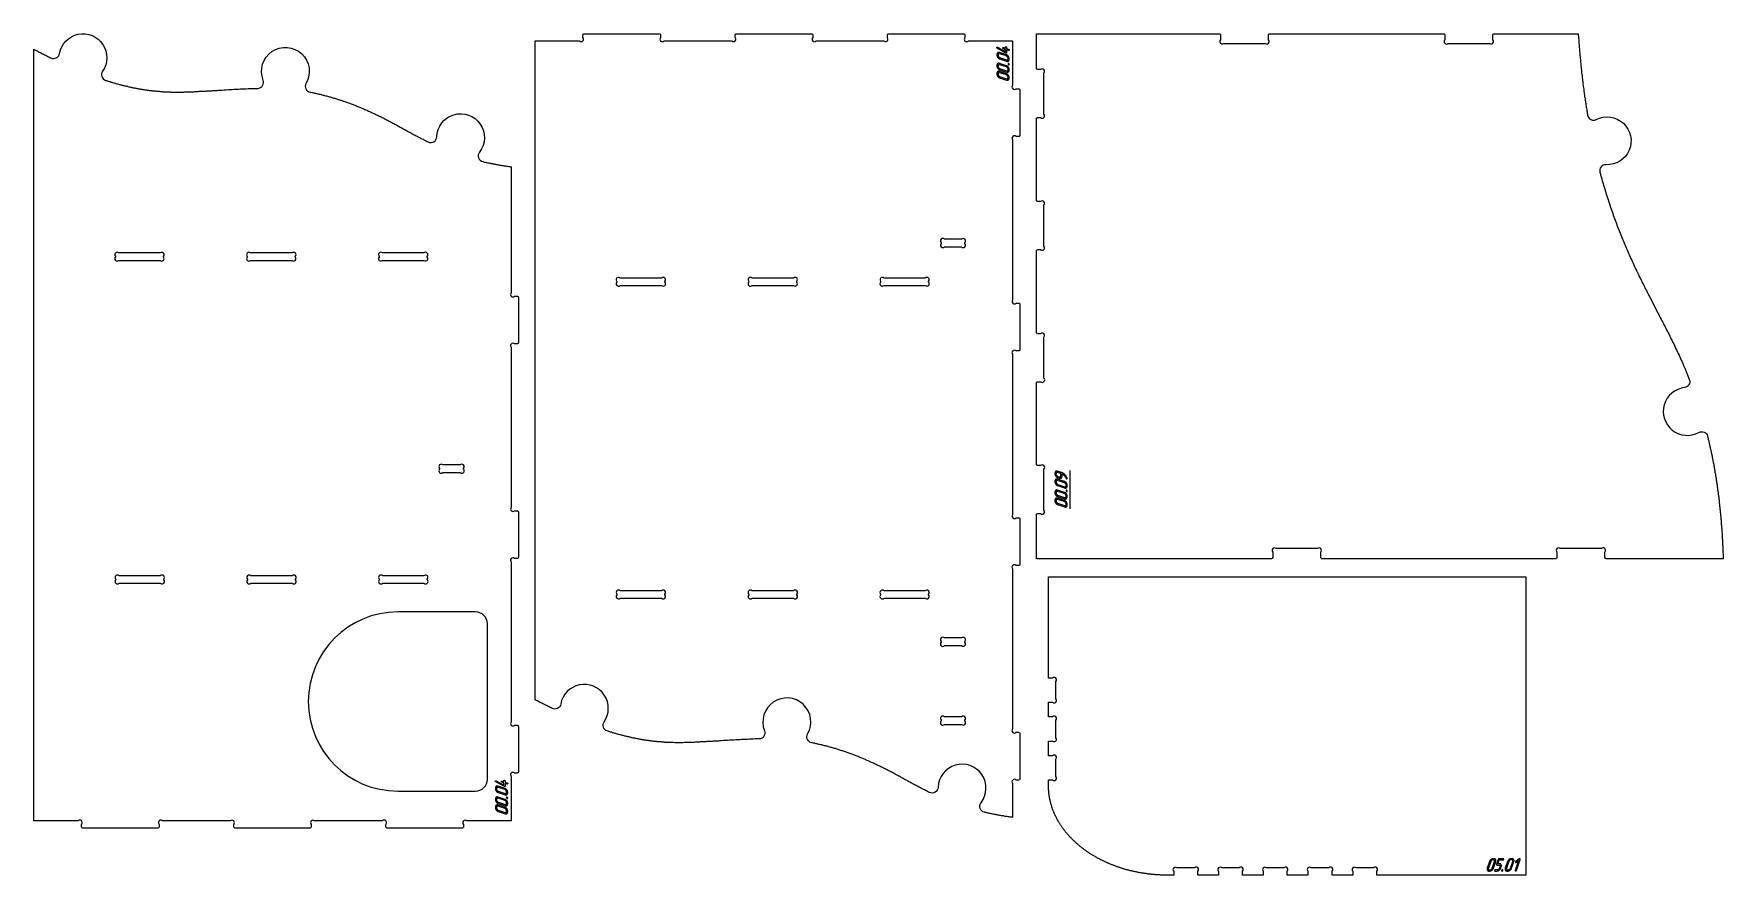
# Model space of a CAD drawing. Header units: millimetres. Extents: x 10 to 1426, y -715 to -10.
import ezdxf

# ---------------------------------------------------------------- set-up
doc = ezdxf.new("R2010")
doc.units = ezdxf.units.MM
doc.layers.add('Cut', color=7, linetype='Continuous', lineweight=0)
doc.layers.add('Mark', color=7, linetype='Continuous', lineweight=0)

msp = doc.modelspace()

# ---------------------------------------------------------------- linework, layer by layer
at = {"layer": 'Cut'}
for points in [[(410.2, -669.5), (373, -669.5, 1), (370.2, -672.4), (370.2, -674.5, -0.414214), (369.2, -675.5), (306.2, -675.5, -0.414214), (305.2, -674.5), (305.2, -672.4, 1), (302.4, -669.5), (245.5, -669.5, 1), (242.7, -672.4), (242.7, -674.5, -0.414214), (241.7, -675.5), (178.7, -675.5, -0.414214), (177.7, -674.5), (177.7, -672.4, 1), (174.9, -669.5), (118, -669.5, 1), (115.2, -672.4), (115.2, -674.5, -0.414214), (114.2, -675.5), (51.2, -675.5, -0.414214), (50.2, -674.5), (50.2, -672.4, 1), (47.4, -669.5), (10.2, -669.5), (10.2, -23.1), (11.1, -23.6), (12.1, -24.1), (13, -24.6), (13.9, -25), (14.8, -25.5), (15.7, -26), (16.6, -26.4), (17.5, -26.9), (18.4, -27.3), (19.3, -27.8), (20.2, -28.2), (21.1, -28.7), (21.9, -29.1), (22.8, -29.5), (23.7, -30), (24.6, -30.4, 0.498458), (31.7, -26.7, -1.242828), (67.8, -41.6, 0.503263), (70.4, -49.2), (71.1, -49.4), (71.9, -49.7), (72.6, -49.9), (73.3, -50.1), (74.1, -50.3), (74.8, -50.6), (75.5, -50.8), (76.2, -51), (76.9, -51.2), (77.6, -51.4), (78.3, -51.6), (79, -51.8), (79.7, -52), (80.4, -52.2), (81.1, -52.4), (81.8, -52.6), (82.5, -52.7), (83.2, -52.9), (83.8, -53.1), (84.5, -53.3), (85.2, -53.4), (85.9, -53.6), (86.5, -53.8), (87.2, -53.9), (87.8, -54.1), (88.5, -54.2), (89.1, -54.4), (89.8, -54.5), (90.4, -54.7), (91.1, -54.8), (91.7, -55), (92.4, -55.1), (93, -55.2), (93.6, -55.4), (94.3, -55.5), (94.9, -55.6), (95.5, -55.7), (96.1, -55.8), (96.7, -56), (97.4, -56.1), (98, -56.2), (98.6, -56.3), (99.2, -56.4), (99.8, -56.5), (100.4, -56.6), (101, -56.7), (101.6, -56.8), (102.2, -56.9), (102.8, -57), (103.4, -57.1), (103.9, -57.2), (104.5, -57.2), (105.1, -57.3), (105.7, -57.4), (106.3, -57.5), (106.8, -57.6), (107.4, -57.6), (108, -57.7), (108.5, -57.8), (109.1, -57.8), (109.7, -57.9), (110.2, -58), (110.8, -58), (111.3, -58.1), (111.9, -58.1), (112.4, -58.2), (113, -58.2), (113.5, -58.3), (114.1, -58.3), (114.6, -58.4), (115.2, -58.4), (115.7, -58.5), (116.2, -58.5), (116.8, -58.6), (117.3, -58.6), (117.8, -58.6), (118.4, -58.7), (118.9, -58.7), (119.4, -58.7), (119.9, -58.8), (120.5, -58.8), (121, -58.8), (121.5, -58.8), (122, -58.9), (122.5, -58.9), (123, -58.9), (123.5, -58.9), (124.1, -58.9), (124.6, -58.9), (125.1, -59), (125.6, -59), (126.1, -59), (126.6, -59), (127.1, -59), (128.1, -59), (129, -59), (130, -59), (131, -59), (132, -59), (132.9, -59), (133.9, -59), (134.9, -59), (135.8, -59), (136.8, -58.9), (137.7, -58.9), (138.6, -58.9), (139.6, -58.9), (140.5, -58.8), (141.4, -58.8), (142.4, -58.7), (143.3, -58.7), (144.2, -58.7), (145.1, -58.6), (146, -58.6), (146.9, -58.5), (147.8, -58.5), (148.7, -58.4), (149.6, -58.4), (150.5, -58.4), (151.4, -58.3), (152.3, -58.3), (153.2, -58.2), (154.1, -58.2), (155, -58.1), (155.9, -58.1), (156.8, -58), (157.7, -58), (158.5, -57.9), (159.4, -57.9), (160.3, -57.8), (161.2, -57.7), (162, -57.7), (162.9, -57.6), (163.8, -57.6), (164.6, -57.5), (166.4, -57.4), (168.1, -57.3), (169.8, -57.2), (171.5, -57.1), (173.2, -57), (174.9, -56.9), (176.5, -56.8), (178.2, -56.7), (179.9, -56.6), (181.5, -56.5), (183.2, -56.4), (184.8, -56.4), (186.5, -56.3), (188.1, -56.2), (189.8, -56.1), (191.4, -56.1), (193, -56), (194.6, -56), (195.4, -56), (196.2, -55.9), (197.1, -55.9), (197.9, -55.9, 0.523851), (202.4, -49, -1.59883), (238.3, -51.7, 0.516951), (241.7, -59.1), (242.4, -59.2), (243.2, -59.4), (244, -59.5), (244.7, -59.7), (245.5, -59.9), (246.3, -60), (247, -60.2), (247.8, -60.4), (248.6, -60.5), (249.3, -60.7), (250.1, -60.9), (250.9, -61.1), (251.6, -61.3), (252.4, -61.5), (253.2, -61.7), (253.9, -61.9), (254.7, -62.1), (255.5, -62.3), (256.2, -62.5), (257, -62.7), (257.8, -62.9), (258.5, -63.1), (259.3, -63.3), (260.1, -63.6), (260.8, -63.8), (261.6, -64), (262.4, -64.2), (263.1, -64.5), (263.9, -64.7), (264.7, -65), (265.4, -65.2), (266.2, -65.4), (267, -65.7), (267.7, -65.9), (268.5, -66.2), (269.3, -66.5), (270, -66.7), (270.8, -67), (271.6, -67.3), (272.3, -67.5), (273.1, -67.8), (273.8, -68.1), (274.6, -68.4), (275.4, -68.6), (276.1, -68.9), (276.9, -69.2), (277.7, -69.5), (278.4, -69.8), (279.2, -70.1), (280, -70.4), (280.7, -70.7), (281.5, -71), (282.2, -71.3), (283, -71.6), (283.8, -71.9), (284.5, -72.2), (285.3, -72.6), (286, -72.9), (286.8, -73.2), (287.6, -73.5), (288.3, -73.9), (289.1, -74.2), (289.9, -74.5), (290.6, -74.9), (291.4, -75.2), (292.1, -75.6), (292.9, -75.9), (293.7, -76.3), (294.4, -76.6), (295.2, -77), (295.9, -77.3), (296.7, -77.7), (297.4, -78), (298.2, -78.4), (299, -78.8), (299.7, -79.1), (300.5, -79.5), (301.2, -79.9), (302, -80.3), (302.8, -80.7), (303.5, -81), (304.3, -81.4), (305, -81.8), (305.8, -82.2), (306.5, -82.6), (307.3, -83), (308, -83.4), (308.8, -83.8), (309.6, -84.2), (310.3, -84.6), (311.1, -85), (311.8, -85.4), (312.6, -85.8), (313.3, -86.2), (314.1, -86.6), (314.9, -87.1), (315.6, -87.5), (316.4, -87.9), (317.1, -88.3), (317.9, -88.7), (318.7, -89.2), (319.4, -89.6), (320.2, -90), (321, -90.4), (321.8, -90.9), (322.5, -91.3), (323.3, -91.7), (324.1, -92.2), (324.9, -92.6), (325.7, -93), (326.5, -93.5), (327.3, -93.9), (328.1, -94.3), (328.9, -94.7), (329.7, -95.2), (330.5, -95.6), (331.3, -96), (332.1, -96.5), (332.9, -96.9), (333.8, -97.3), (334.6, -97.8), (335.4, -98.2), (336.3, -98.6), (337.1, -99.1), (338, -99.5), (338.8, -99.9), (339.7, -100.4), (340.6, -100.8, 0.543859), (347.8, -96.5, -1.373666), (383.6, -109.3, 0.545142), (386.4, -117.3), (387.1, -117.4), (387.8, -117.6), (388.5, -117.7), (389.2, -117.9), (389.9, -118), (390.6, -118.2), (391.3, -118.4), (392, -118.5), (392.7, -118.7), (393.4, -118.8), (394.1, -118.9), (394.9, -119.1), (395.6, -119.2), (396.3, -119.4), (397.1, -119.5), (397.8, -119.7), (398.5, -119.8), (399.3, -119.9), (400, -120.1), (400.8, -120.2), (401.6, -120.3), (402.3, -120.5), (403.1, -120.6), (403.9, -120.7), (404.7, -120.8), (405.4, -120.9), (406.2, -121.1), (407, -121.2), (407.8, -121.3), (408.6, -121.4), (409.4, -121.5), (410.2, -121.6), (410.2, -227.2, 1), (413, -230), (415.2, -230, -0.414214), (416.2, -231), (416.2, -269, -0.414214), (415.2, -270), (413, -270, 1), (410.2, -272.9), (410.2, -406.9, 1), (413, -409.7), (415.2, -409.7, -0.414214), (416.2, -410.7), (416.2, -448.7, -0.414214), (415.2, -449.7), (413, -449.7, 1), (410.2, -452.6), (410.2, -586.6, 1), (413, -589.4), (415.2, -589.4, -0.414214), (416.2, -590.4), (416.2, -628.4, -0.414214), (415.2, -629.4), (413, -629.4, 1), (410.2, -632.3)], [(830.3, -666.6), (829.5, -666.5), (828.7, -666.4), (827.9, -666.3), (827.1, -666.2), (826.4, -666), (825.6, -665.9), (824.8, -665.8), (824, -665.7), (823.3, -665.6), (822.5, -665.4), (821.7, -665.3), (821, -665.2), (820.2, -665), (819.5, -664.9), (818.7, -664.8), (818, -664.6), (817.2, -664.5), (816.5, -664.4), (815.8, -664.2), (815.1, -664.1), (814.3, -663.9), (813.6, -663.8), (812.9, -663.6), (812.2, -663.5), (811.5, -663.3), (810.8, -663.2), (810.1, -663), (809.4, -662.9), (808.7, -662.7), (808, -662.6), (807.3, -662.4), (806.6, -662.3, -0.544715), (803.8, -654.3, 1.371075), (767.8, -641.4, -0.543414), (760.6, -645.7), (759.7, -645.3), (758.9, -644.8), (758, -644.4), (757.2, -644), (756.3, -643.6), (755.5, -643.1), (754.6, -642.7), (753.8, -642.3), (753, -641.8), (752.2, -641.4), (751.3, -641), (750.5, -640.5), (749.7, -640.1), (748.9, -639.7), (748.1, -639.2), (747.3, -638.8), (746.5, -638.4), (745.7, -638), (744.9, -637.5), (744.2, -637.1), (743.4, -636.7), (742.6, -636.2), (741.8, -635.8), (741.1, -635.4), (740.3, -635), (739.5, -634.5), (738.7, -634.1), (738, -633.7), (737.2, -633.3), (736.5, -632.8), (735.7, -632.4), (734.9, -632), (734.2, -631.6), (733.4, -631.2), (732.7, -630.8), (731.9, -630.4), (731.2, -629.9), (730.4, -629.5), (729.6, -629.1), (728.9, -628.7), (728.1, -628.3), (727.4, -627.9), (726.6, -627.5), (725.9, -627.2), (725.1, -626.8), (724.4, -626.4), (723.6, -626), (722.9, -625.6), (722.1, -625.2), (721.3, -624.9), (720.6, -624.5), (719.8, -624.1), (719.1, -623.7), (718.3, -623.4), (717.6, -623), (716.8, -622.7), (716, -622.3), (715.3, -621.9), (714.5, -621.6), (713.8, -621.2), (713, -620.9), (712.3, -620.5), (711.5, -620.2), (710.7, -619.9), (710, -619.5), (709.2, -619.2), (708.5, -618.8), (707.7, -618.5), (706.9, -618.2), (706.2, -617.9), (705.4, -617.5), (704.7, -617.2), (703.9, -616.9), (703.1, -616.6), (702.4, -616.3), (701.6, -616), (700.9, -615.7), (700.1, -615.4), (699.3, -615.1), (698.6, -614.8), (697.8, -614.5), (697, -614.2), (696.3, -613.9), (695.5, -613.6), (694.8, -613.3), (694, -613.1), (693.2, -612.8), (692.5, -612.5), (691.7, -612.2), (690.9, -612), (690.2, -611.7), (689.4, -611.4), (688.7, -611.2), (687.9, -610.9), (687.1, -610.7), (686.4, -610.4), (685.6, -610.2), (684.8, -609.9), (684.1, -609.7), (683.3, -609.5), (682.5, -609.2), (681.8, -609), (681, -608.8), (680.3, -608.5), (679.5, -608.3), (678.7, -608.1), (678, -607.9), (677.2, -607.7), (676.4, -607.5), (675.7, -607.3), (674.9, -607), (674.1, -606.8), (673.4, -606.7), (672.6, -606.5), (671.8, -606.3), (671.1, -606.1), (670.3, -605.9), (669.5, -605.7), (668.8, -605.5), (668, -605.4), (667.2, -605.2), (666.5, -605), (665.7, -604.9), (664.9, -604.7), (664.2, -604.5), (663.4, -604.4), (662.6, -604.2), (661.9, -604.1, -0.516332), (658.5, -596.7, 1.596261), (622.4, -594, -0.52328), (617.9, -600.9), (617.1, -600.9), (616.3, -600.9), (615.5, -600.9), (614.6, -600.9), (613, -601), (611.4, -601.1), (609.8, -601.1), (608.2, -601.2), (606.5, -601.3), (604.9, -601.3), (603.2, -601.4), (601.6, -601.5), (599.9, -601.6), (598.3, -601.7), (596.6, -601.8), (594.9, -601.9), (593.2, -602), (591.5, -602.1), (589.8, -602.2), (588.1, -602.3), (586.4, -602.4), (584.7, -602.5), (583.8, -602.6), (583, -602.6), (582.1, -602.7), (581.2, -602.7), (580.3, -602.8), (579.5, -602.8), (578.6, -602.9), (577.7, -602.9), (576.8, -603), (576, -603), (575.1, -603.1), (574.2, -603.1), (573.3, -603.2), (572.4, -603.2), (571.5, -603.3), (570.6, -603.3), (569.7, -603.4), (568.8, -603.4), (567.9, -603.5), (567, -603.5), (566.1, -603.6), (565.2, -603.6), (564.3, -603.6), (563.4, -603.7), (562.4, -603.7), (561.5, -603.8), (560.6, -603.8), (559.7, -603.8), (558.7, -603.9), (557.8, -603.9), (556.9, -603.9), (555.9, -603.9), (555, -603.9), (554, -604), (553, -604), (552.1, -604), (551.1, -604), (550.1, -604), (549.2, -604), (548.2, -604), (547.2, -604), (546.2, -603.9), (545.7, -603.9), (545.2, -603.9), (544.7, -603.9), (544.2, -603.9), (543.7, -603.9), (543.1, -603.9), (542.6, -603.8), (542.1, -603.8), (541.6, -603.8), (541.1, -603.8), (540.6, -603.7), (540.1, -603.7), (539.5, -603.7), (539, -603.7), (538.5, -603.6), (538, -603.6), (537.4, -603.6), (536.9, -603.5), (536.4, -603.5), (535.8, -603.4), (535.3, -603.4), (534.8, -603.4), (534.2, -603.3), (533.7, -603.3), (533.1, -603.2), (532.6, -603.2), (532, -603.1), (531.5, -603.1), (530.9, -603), (530.4, -602.9), (529.8, -602.9), (529.2, -602.8), (528.7, -602.7), (528.1, -602.7), (527.5, -602.6), (527, -602.5), (526.4, -602.5), (525.8, -602.4), (525.3, -602.3), (524.7, -602.2), (524.1, -602.1), (523.5, -602.1), (522.9, -602), (522.3, -601.9), (521.7, -601.8), (521.1, -601.7), (520.5, -601.6), (519.9, -601.5), (519.3, -601.4), (518.7, -601.3), (518.1, -601.2), (517.5, -601.1), (516.9, -600.9), (516.3, -600.8), (515.7, -600.7), (515, -600.6), (514.4, -600.5), (513.8, -600.3), (513.2, -600.2), (512.5, -600.1), (511.9, -599.9), (511.3, -599.8), (510.6, -599.7), (510, -599.5), (509.3, -599.4), (508.7, -599.2), (508, -599.1), (507.4, -598.9), (506.7, -598.7), (506, -598.6), (505.4, -598.4), (504.7, -598.3), (504, -598.1), (503.4, -597.9), (502.7, -597.7), (502, -597.5), (501.3, -597.4), (500.6, -597.2), (499.9, -597), (499.2, -596.8), (498.5, -596.6), (497.8, -596.4), (497.1, -596.2), (496.4, -596), (495.7, -595.8), (495, -595.6), (494.3, -595.3), (493.5, -595.1), (492.8, -594.9), (492.1, -594.7), (491.3, -594.4), (490.6, -594.2, -0.503015), (488, -586.6, 1.241334), (451.7, -571.7, -0.49817), (444.6, -575.3), (443.7, -574.9), (442.8, -574.5), (442, -574), (441.1, -573.6), (440.2, -573.2), (439.3, -572.7), (438.5, -572.3), (437.6, -571.8), (436.7, -571.4), (435.8, -570.9), (434.9, -570.5), (434, -570), (433.1, -569.5), (432.2, -569), (431.2, -568.6), (430.3, -568.1), (430.3, -16.2), (467.5, -16.2, 1), (470.3, -13.4), (470.3, -11.2, -0.414214), (471.3, -10.2), (534.3, -10.2, -0.414214), (535.3, -11.2), (535.3, -13.4, 1), (538.2, -16.2), (595, -16.2, 1), (597.8, -13.4), (597.8, -11.2, -0.414214), (598.8, -10.2), (661.8, -10.2, -0.414214), (662.8, -11.2), (662.8, -13.4, 1), (665.7, -16.2), (722.5, -16.2, 1), (725.3, -13.4), (725.3, -11.2, -0.414214), (726.3, -10.2), (789.3, -10.2, -0.414214), (790.3, -11.2), (790.3, -13.4, 1), (793.2, -16.2), (830.3, -16.2), (830.3, -53.4, 1), (833.2, -56.2), (835.3, -56.2, -0.414214), (836.3, -57.2), (836.3, -95.2, -0.414214), (835.3, -96.2), (833.2, -96.2, 1), (830.3, -99), (830.3, -233.1, 1), (833.2, -235.9), (835.3, -235.9, -0.414214), (836.3, -236.9), (836.3, -274.9, -0.414214), (835.3, -275.9), (833.2, -275.9, 1), (830.3, -278.7), (830.3, -412.8, 1), (833.2, -415.6), (835.3, -415.6, -0.414214), (836.3, -416.6), (836.3, -454.6, -0.414214), (835.3, -455.6), (833.2, -455.6, 1), (830.3, -458.4), (830.3, -592.5, 1), (833.2, -595.3), (835.3, -595.3, -0.414214), (836.3, -596.3), (836.3, -634.3, -0.414214), (835.3, -635.3), (833.2, -635.3, 1), (830.3, -638.1)], [(1425.6, -449.9), (1327.5, -449.9, -0.414214), (1326.5, -448.9), (1326.5, -444.3, 1), (1323.7, -441.4), (1289.1, -441.4, 1), (1286.3, -444.3), (1286.3, -448.9, -0.414214), (1285.3, -449.9), (1089.4, -449.9, -0.414214), (1088.4, -448.9), (1088.4, -444.3, 1), (1085.6, -441.4), (1051, -441.4, 1), (1048.2, -444.3), (1048.2, -448.9, -0.414214), (1047.2, -449.9), (850.3, -449.9), (850.3, -413.1, -0.414214), (851.3, -412.1), (853.7, -412.1, 1), (856.5, -409.3), (856.5, -374.8, 1), (853.7, -371.9), (851.3, -371.9, -0.414214), (850.3, -370.9), (850.3, -302.6, -0.414214), (851.3, -301.6), (853.7, -301.6, 1), (856.5, -298.7), (856.5, -264.2, 1), (853.7, -261.4), (851.3, -261.4, -0.414214), (850.3, -260.4), (850.3, -192, -0.414214), (851.3, -191), (853.7, -191, 1), (856.5, -188.2), (856.5, -153.6, 1), (853.7, -150.8), (851.3, -150.8, -0.414214), (850.3, -149.8), (850.3, -81.4, -0.414214), (851.3, -80.4), (853.7, -80.4, 1), (856.5, -77.6), (856.5, -43, 1), (853.7, -40.2), (851.3, -40.2, -0.414214), (850.3, -39.2), (850.3, -10.2), (1003.4, -10.2, -0.414214), (1004.4, -11.2), (1004.4, -15.3, 1), (1007.2, -18.2), (1041.8, -18.2, 1), (1044.6, -15.3), (1044.6, -11.2, -0.414214), (1045.6, -10.2), (1191.4, -10.2, -0.414214), (1192.4, -11.2), (1192.4, -15.3, 1), (1195.2, -18.2), (1229.8, -18.2, 1), (1232.6, -15.3), (1232.6, -11.2, -0.414214), (1233.6, -10.2), (1304.2, -10.2), (1304.2, -11.4), (1304.3, -12.6), (1304.4, -13.7), (1304.5, -14.9), (1304.6, -16), (1304.7, -17.2), (1304.7, -18.4), (1304.8, -19.5), (1304.9, -20.6), (1305, -21.8), (1305.1, -22.9), (1305.2, -24.1), (1305.3, -25.2), (1305.4, -26.3), (1305.5, -27.4), (1305.6, -28.6), (1305.7, -29.7), (1305.8, -30.8), (1305.9, -31.9), (1306, -33), (1306.1, -34.1), (1306.2, -35.2), (1306.3, -36.3), (1306.4, -37.4), (1306.6, -38.5), (1306.7, -39.6), (1306.8, -40.7), (1306.9, -41.7), (1307, -42.8), (1307.1, -43.9), (1307.3, -45), (1307.4, -46), (1307.5, -47.1), (1307.6, -48.2), (1307.8, -49.2), (1307.9, -50.3), (1308, -51.3), (1308.1, -52.4), (1308.3, -53.4), (1308.4, -54.4), (1308.5, -55.5), (1308.7, -56.5), (1308.8, -57.5), (1308.9, -58.6), (1309.1, -59.6), (1309.2, -60.6), (1309.4, -61.6), (1309.5, -62.7), (1309.7, -63.7), (1309.8, -64.7), (1309.9, -65.7), (1310.1, -66.7), (1310.2, -67.7), (1310.4, -68.7), (1310.5, -69.7), (1310.7, -70.7), (1310.8, -71.7), (1311, -72.6), (1311.2, -73.6), (1311.3, -74.6), (1311.5, -75.6), (1311.6, -76.6), (1311.8, -77.5), (1312, -78.5, 0.50765), (1319.2, -82.1, -1.303747), (1327.4, -119.9, 0.508599), (1322.3, -126.2), (1322.5, -126.9), (1322.7, -127.7), (1322.9, -128.5), (1323.1, -129.3), (1323.4, -130.1), (1323.6, -130.9), (1323.8, -131.6), (1324, -132.4), (1324.2, -133.2), (1324.5, -133.9), (1324.7, -134.7), (1324.9, -135.5), (1325.3, -137), (1325.8, -138.5), (1326.3, -140.1), (1326.7, -141.6), (1327.2, -143.1), (1327.6, -144.6), (1328.1, -146), (1328.6, -147.5), (1329.1, -149), (1329.5, -150.5), (1330, -151.9), (1330.5, -153.4), (1331, -154.8), (1331.5, -156.3), (1332, -157.7), (1332.5, -159.1), (1333, -160.6), (1333.5, -162), (1334, -163.4), (1334.5, -164.8), (1335, -166.2), (1335.5, -167.6), (1336.1, -169), (1336.6, -170.4), (1337.1, -171.8), (1337.7, -173.2), (1338.2, -174.5), (1338.7, -175.9), (1339.3, -177.3), (1339.8, -178.6), (1340.4, -180), (1340.9, -181.3), (1341.5, -182.7), (1342, -184), (1342.6, -185.4), (1343.1, -186.7), (1343.7, -188), (1344.3, -189.4), (1344.8, -190.7), (1345.4, -192), (1346, -193.3), (1346.6, -194.6), (1347.1, -195.9), (1347.7, -197.2), (1348.3, -198.5), (1348.9, -199.8), (1349.5, -201.1), (1350.1, -202.4), (1350.7, -203.7), (1351.3, -205), (1351.9, -206.3), (1352.5, -207.6), (1353.1, -208.9), (1353.7, -210.1), (1354.3, -211.4), (1354.9, -212.7), (1355.5, -214), (1356.2, -215.2), (1356.8, -216.5), (1357.4, -217.8), (1358, -219), (1358.7, -220.3), (1359.3, -221.5), (1359.9, -222.8), (1360.6, -224), (1361.2, -225.3), (1361.8, -226.6), (1362.5, -227.8), (1363.8, -230.3), (1365.1, -232.8), (1366.4, -235.3), (1367.7, -237.8), (1369, -240.3), (1370.3, -242.9), (1370.9, -244.1), (1371.6, -245.4), (1372.3, -246.6), (1372.9, -247.9), (1373.6, -249.2), (1374.2, -250.5), (1374.9, -251.7), (1375.5, -253), (1376.2, -254.3), (1376.9, -255.6), (1377.5, -256.9), (1378.2, -258.2), (1378.8, -259.5), (1379.5, -260.8), (1380.2, -262.1), (1380.8, -263.4), (1381.5, -264.7), (1382.1, -266), (1382.8, -267.3), (1383.4, -268.7), (1384.1, -270), (1384.7, -271.3), (1385.4, -272.7), (1386, -274), (1386.6, -275.4), (1387.3, -276.8), (1387.9, -278.1), (1388.6, -279.5), (1389.2, -280.9), (1389.8, -282.3), (1390.1, -283), (1390.5, -283.7), (1390.8, -284.4), (1391.1, -285.1), (1391.4, -285.8), (1391.7, -286.5), (1392, -287.3), (1392.3, -288), (1392.7, -288.7), (1393, -289.4), (1393.3, -290.1), (1393.6, -290.9), (1393.9, -291.6), (1394.2, -292.3), (1394.5, -293), (1394.8, -293.8), (1395.1, -294.5), (1395.4, -295.2), (1395.7, -296), (1396, -296.7), (1396.3, -297.5), (1396.6, -298.2), (1396.9, -299), (1397.2, -299.7, -0.493244), (1393.2, -306.5, 1.215964), (1405.2, -344.1, -0.493225), (1412.5, -347.3), (1412.7, -347.9), (1412.8, -348.6), (1413, -349.2), (1413.1, -349.9), (1413.3, -350.6), (1413.5, -351.2), (1413.6, -351.9), (1413.8, -352.6), (1413.9, -353.2), (1414.1, -353.9), (1414.2, -354.6), (1414.4, -355.3), (1414.5, -356), (1414.7, -356.6), (1414.8, -357.3), (1415, -358), (1415.1, -358.7), (1415.3, -359.4), (1415.4, -360.1), (1415.6, -360.8), (1415.7, -361.5), (1415.9, -362.2), (1416, -362.9), (1416.2, -363.6), (1416.3, -364.3), (1416.4, -365), (1416.6, -365.7), (1416.7, -366.4), (1416.9, -367.1), (1417, -367.8), (1417.1, -368.6), (1417.3, -369.3), (1417.4, -370), (1417.6, -370.7), (1417.7, -371.5), (1417.8, -372.2), (1417.9, -372.9), (1418.1, -373.7), (1418.2, -374.4), (1418.3, -375.1), (1418.5, -375.9), (1418.6, -376.6), (1418.7, -377.4), (1418.8, -378.1), (1419, -378.9), (1419.1, -379.6), (1419.2, -380.4), (1419.3, -381.1), (1419.5, -381.9), (1419.6, -382.6), (1419.7, -383.4), (1419.8, -384.2), (1419.9, -384.9), (1420, -385.7), (1420.2, -386.5), (1420.3, -387.3), (1420.4, -388), (1420.5, -388.8), (1420.6, -389.6), (1420.7, -390.4), (1420.8, -391.2), (1420.9, -392), (1421, -392.8), (1421.2, -393.6), (1421.3, -394.4), (1421.4, -395.2), (1421.5, -396), (1421.6, -396.8), (1421.7, -397.6), (1421.8, -398.4), (1421.9, -399.2), (1422, -400), (1422.1, -400.8), (1422.2, -401.7), (1422.2, -402.5), (1422.3, -403.3), (1422.4, -404.1), (1422.5, -405), (1422.6, -405.8), (1422.7, -406.6), (1422.8, -407.5), (1422.9, -408.3), (1423, -409.2), (1423, -410), (1423.1, -410.8), (1423.2, -411.7), (1423.3, -412.6), (1423.4, -413.4), (1423.5, -414.3), (1423.5, -415.1), (1423.6, -416), (1423.7, -416.9), (1423.8, -417.7), (1423.8, -418.6), (1423.9, -419.5), (1424, -420.4), (1424, -421.2), (1424.1, -422.1), (1424.2, -423), (1424.2, -423.9), (1424.3, -424.8), (1424.4, -425.7), (1424.4, -426.6), (1424.5, -427.5), (1424.6, -428.4), (1424.6, -429.3), (1424.7, -430.2), (1424.7, -431.1), (1424.8, -432), (1424.8, -432.9), (1424.9, -433.9), (1424.9, -434.8), (1425, -435.7), (1425, -436.6), (1425.1, -437.6), (1425.1, -438.5), (1425.2, -439.4), (1425.2, -440.4), (1425.3, -441.3), (1425.3, -442.3), (1425.3, -443.2), (1425.4, -444.2), (1425.4, -445.1), (1425.5, -446.1), (1425.5, -447), (1425.5, -448), (1425.6, -449)], [(787.5, -188.7, 1), (790.3, -185.9), (790.3, -185.1, 1), (787.5, -182.3), (773.2, -182.3, 1), (770.3, -185.1), (770.3, -185.9, 1), (773.2, -188.7)], [(116, -200, 1), (118.8, -197.2), (118.8, -196.7, 1), (116, -193.8), (81.4, -193.8, 1), (78.6, -196.7), (78.6, -197.2, 1), (81.4, -200)], [(226.5, -200, 1), (229.3, -197.2), (229.3, -196.7, 1), (226.5, -193.8), (191.9, -193.8, 1), (189.1, -196.7), (189.1, -197.2, 1), (191.9, -200)], [(337, -200, 1), (339.8, -197.2), (339.8, -196.7, 1), (337, -193.8), (302.4, -193.8, 1), (299.6, -196.7), (299.6, -197.2, 1), (302.4, -200)], [(536.1, -221, 1), (538.9, -218.2), (538.9, -217.6, 1), (536.1, -214.8), (501.6, -214.8, 1), (498.7, -217.6), (498.7, -218.2, 1), (501.6, -221)], [(646.6, -221, 1), (649.4, -218.2), (649.4, -217.6, 1), (646.6, -214.8), (612.1, -214.8, 1), (609.2, -217.6), (609.2, -218.2, 1), (612.1, -221)], [(757.1, -221, 1), (759.9, -218.2), (759.9, -217.6, 1), (757.1, -214.8), (722.6, -214.8, 1), (719.7, -217.6), (719.7, -218.2, 1), (722.6, -221)], [(367.4, -377.7, 1), (370.2, -374.9), (370.2, -374.2, 1), (367.4, -371.3), (353, -371.3, 1), (350.2, -374.2), (350.2, -374.9, 1), (353, -377.7)], [(116.2, -470.4, 1), (119.1, -467.6), (119.1, -467.1, 1), (116.2, -464.2), (81.7, -464.2, 1), (78.9, -467.1), (78.9, -467.6, 1), (81.7, -470.4)], [(226.7, -470.4, 1), (229.5, -467.6), (229.5, -467.1, 1), (226.7, -464.2), (192.1, -464.2, 1), (189.3, -467.1), (189.3, -467.6, 1), (192.1, -470.4)], [(337.1, -470.4, 1), (339.9, -467.6), (339.9, -467.1, 1), (337.1, -464.2), (302.5, -464.2, 1), (299.7, -467.1), (299.7, -467.6, 1), (302.5, -470.4)], [(860.3, -635.1), (863.6, -635.1, 1), (866.4, -632.3), (866.4, -617.7, 1), (863.6, -614.9), (860.3, -614.9), (860.3, -602.6), (863.6, -602.6, 1), (866.4, -599.8), (866.4, -585.2, 1), (863.6, -582.4), (860.3, -582.4), (860.3, -570.1), (863.6, -570.1, 1), (866.4, -567.3), (866.4, -552.7, 1), (863.6, -549.9), (860.3, -549.9), (860.3, -465), (1260.3, -465), (1260.3, -715), (1135.4, -715), (1135.4, -711.7, 1), (1132.6, -708.9), (1118, -708.9, 1), (1115.2, -711.7), (1115.2, -715), (1097.9, -715), (1097.9, -711.7, 1), (1095.1, -708.9), (1080.5, -708.9, 1), (1077.7, -711.7), (1077.7, -715), (1060.4, -715), (1060.4, -711.7, 1), (1057.6, -708.9), (1043, -708.9, 1), (1040.2, -711.7), (1040.2, -715), (1022.9, -715), (1022.9, -711.7, 1), (1020.1, -708.9), (1005.5, -708.9, 1), (1002.7, -711.7), (1002.7, -715), (985.4, -715), (985.4, -711.7, 1), (982.6, -708.9), (968, -708.9, 1), (965.2, -711.7), (965.2, -715), (960.3, -715), (959.8, -715), (959.2, -715), (958.6, -715), (958.1, -715), (957.5, -715), (957, -715), (956.4, -714.9), (955.9, -714.9), (955.3, -714.9), (954.7, -714.9), (954.2, -714.9), (953.6, -714.8), (953, -714.8), (952.5, -714.8), (951.9, -714.7), (951.3, -714.7), (950.8, -714.7), (950.2, -714.6), (949.6, -714.6), (949, -714.5), (948.5, -714.5), (947.9, -714.4), (947.3, -714.4), (946.7, -714.3), (946.2, -714.2), (945.6, -714.2), (945, -714.1), (944.4, -714), (943.9, -714), (943.3, -713.9), (942.7, -713.8), (942.1, -713.7), (941.5, -713.7), (941, -713.6), (940.4, -713.5), (939.8, -713.4), (939.2, -713.3), (938.6, -713.2), (938, -713.1), (937.5, -713), (936.9, -712.9), (936.3, -712.8), (935.7, -712.7), (935.1, -712.6), (934.5, -712.5), (934, -712.3), (933.4, -712.2), (932.8, -712.1), (932.2, -712), (931.6, -711.8), (931, -711.7), (930.5, -711.6), (929.9, -711.4), (929.3, -711.3), (928.7, -711.2), (928.1, -711), (927.6, -710.9), (927, -710.7), (926.4, -710.5), (925.8, -710.4), (925.2, -710.2), (924.7, -710.1), (924.1, -709.9), (923.5, -709.7), (922.9, -709.6), (922.3, -709.4), (921.8, -709.2), (921.2, -709), (920.6, -708.8), (920.1, -708.6), (919.5, -708.5), (918.9, -708.3), (918.3, -708.1), (917.8, -707.9), (917.2, -707.7), (916.6, -707.5), (916.1, -707.3), (915.5, -707), (914.9, -706.8), (914.4, -706.6), (913.8, -706.4), (913.3, -706.2), (912.7, -705.9), (912.1, -705.7), (911.6, -705.5), (911, -705.3), (910.5, -705), (909.9, -704.8), (909.4, -704.5), (908.8, -704.3), (908.3, -704), (907.7, -703.8), (907.2, -703.5), (906.7, -703.3), (906.1, -703), (905.6, -702.8), (905.1, -702.5), (904.5, -702.2), (904, -702), (903.5, -701.7), (902.9, -701.4), (902.4, -701.1), (901.9, -700.9), (901.4, -700.6), (900.8, -700.3), (900.3, -700), (899.8, -699.7), (899.3, -699.4), (898.8, -699.1), (898.3, -698.8), (897.8, -698.5), (897.3, -698.2), (896.8, -697.9), (896.3, -697.6), (895.8, -697.3), (895.3, -697), (894.8, -696.7), (894.3, -696.3), (893.8, -696), (893.4, -695.7), (892.9, -695.4), (892.4, -695), (891.9, -694.7), (891.5, -694.4), (891, -694), (890.5, -693.7), (890.1, -693.4), (889.6, -693), (889.1, -692.7), (888.7, -692.3), (888.2, -692), (887.8, -691.6), (887.4, -691.3), (886.9, -690.9), (886.5, -690.6), (886, -690.2), (885.6, -689.9), (885.2, -689.5), (884.8, -689.1), (884.3, -688.8), (883.9, -688.4), (883.5, -688), (883.1, -687.6), (882.7, -687.3), (882.3, -686.9), (881.9, -686.5), (881.5, -686.1), (881.1, -685.7), (880.7, -685.4), (880.3, -685), (879.9, -684.6), (879.5, -684.2), (879.2, -683.8), (878.8, -683.4), (878.4, -683), (878, -682.6), (877.7, -682.2), (877.3, -681.8), (877, -681.4), (876.6, -681), (876.3, -680.6), (875.9, -680.2), (875.6, -679.8), (875.2, -679.4), (874.9, -679), (874.6, -678.6), (874.3, -678.2), (873.9, -677.8), (873.6, -677.4), (873.3, -676.9), (873, -676.5), (872.7, -676.1), (872.4, -675.7), (872.1, -675.3), (871.8, -674.9), (871.5, -674.4), (871.2, -674), (870.9, -673.6), (870.6, -673.2), (870.4, -672.7), (870.1, -672.3), (869.8, -671.9), (869.5, -671.5), (869.3, -671), (869, -670.6), (868.8, -670.2), (868.5, -669.8), (868.3, -669.3), (868, -668.9), (867.8, -668.5), (867.6, -668), (867.3, -667.6), (867.1, -667.2), (866.9, -666.7), (866.7, -666.3), (866.5, -665.9), (866.2, -665.4), (866, -665), (865.8, -664.6), (865.6, -664.1), (865.4, -663.7), (865.2, -663.3), (865.1, -662.8), (864.9, -662.4), (864.7, -661.9), (864.5, -661.5), (864.3, -661.1), (864.2, -660.6), (864, -660.2), (863.8, -659.8), (863.7, -659.3), (863.5, -658.9), (863.4, -658.4), (863.2, -658), (863.1, -657.6), (863, -657.1), (862.8, -656.7), (862.7, -656.3), (862.6, -655.8), (862.4, -655.4), (862.3, -654.9), (862.2, -654.5), (862.1, -654.1), (862, -653.6), (861.9, -653.2), (861.8, -652.8), (861.7, -652.3), (861.6, -651.9), (861.5, -651.5), (861.4, -651), (861.3, -650.6), (861.2, -650.2), (861.2, -649.7), (861.1, -649.3), (861, -648.9), (860.9, -648.4), (860.9, -648), (860.8, -647.6), (860.8, -647.2), (860.7, -646.7), (860.7, -646.3), (860.6, -645.9), (860.6, -645.5), (860.5, -645), (860.5, -644.6), (860.5, -644.2), (860.4, -643.8), (860.4, -643.3), (860.4, -642.9), (860.4, -642.5), (860.4, -642.1), (860.3, -641.7), (860.3, -641.2), (860.3, -640.8), (860.3, -640.4), (860.3, -640)], [(536.1, -483, 1), (538.9, -480.2), (538.9, -479.6, 1), (536.1, -476.8), (501.6, -476.8, 1), (498.7, -479.6), (498.7, -480.2, 1), (501.6, -483)], [(646.6, -483, 1), (649.4, -480.2), (649.4, -479.6, 1), (646.6, -476.8), (612.1, -476.8, 1), (609.2, -479.6), (609.2, -480.2, 1), (612.1, -483)], [(757.1, -483, 1), (759.9, -480.2), (759.9, -479.6, 1), (757.1, -476.8), (722.6, -476.8, 1), (719.7, -479.6), (719.7, -480.2, 1), (722.6, -483)], [(347.7, -644.5), (380.2, -644.5, 0.414214), (390.2, -634.5), (390.2, -504.5, 0.414214), (380.2, -494.5), (315.2, -494.5, 1), (315.2, -644.5)], [(787.5, -522.7, 1), (790.3, -519.9), (790.3, -519.1, 1), (787.5, -516.3), (773.2, -516.3, 1), (770.3, -519.1), (770.3, -519.9, 1), (773.2, -522.7)], [(787.5, -588.7, 1), (790.3, -585.9), (790.3, -585.1, 1), (787.5, -582.3), (773.2, -582.3, 1), (770.3, -585.1), (770.3, -585.9, 1), (773.2, -588.7)]]:
    msp.add_lwpolyline(points, format="xyb", close=True, dxfattribs=at)
at = {"layer": 'Mark'}
for p, q in [((817.1, -21.6), (817.1, -21.5)), ((817.1, -21.5), (817.1, -21.5)), ((817.1, -21.5), (817.2, -21.5)), ((817.1, -21.7), (817.1, -21.6)), ((817.1, -21.6), (817.1, -21.6)), ((817.1, -21.6), (817.1, -21.6)), ((817.1, -21.8), (817.1, -21.7)), ((817.1, -21.7), (817.1, -21.7)), ((817.1, -21.9), (817.1, -21.8)), ((817.1, -21.8), (817.1, -21.8)), ((817.1, -21.8), (817.1, -21.8)), ((817.1, -21.8), (817.1, -21.8)), ((817.1, -22), (817.1, -21.9)), ((817.2, -22.1), (817.1, -22)), ((817.1, -22), (817.1, -22)), ((817.2, -21.5), (817.2, -21.4)), ((817.2, -21.4), (817.2, -21.4)), ((817.2, -21.4), (817.2, -21.4)), ((817.2, -21.4), (817.3, -21.4)), ((817.2, -21.5), (817.2, -21.5)), ((817.3, -22.2), (817.2, -22.1)), ((817.2, -22.1), (817.2, -22.1)), ((817.3, -21.4), (817.3, -21.4)), ((817.3, -21.4), (817.3, -21.4)), ((817.3, -21.4), (817.4, -21.4)), ((817.4, -22.3), (817.3, -22.2)), ((817.3, -22.2), (817.3, -22.2)), ((817.4, -21.4), (817.4, -21.4)), ((817.4, -21.4), (817.4, -21.4)), ((817.4, -21.4), (817.5, -21.4)), ((817.5, -22.4), (817.4, -22.3)), ((817.4, -22.3), (817.4, -22.3)), ((817.5, -21.4), (817.5, -21.4)), ((817.5, -21.4), (817.5, -21.4)), ((817.5, -21.4), (817.6, -21.4)), ((824.7, -26.3), (817.5, -22.4)), ((817.6, -21.4), (824.2, -25)), ((822.1, -21.8), (822.2, -21.7)), ((822.1, -21.9), (822.1, -21.8)), ((822.1, -21.8), (822.1, -21.8)), ((822.1, -22), (822.1, -21.9)), ((822.1, -21.9), (822.1, -21.9)), ((822.1, -22.1), (822.1, -22)), ((822.1, -22), (822.1, -22)), ((822.1, -22.2), (822.1, -22.1)), ((822.1, -22.1), (822.1, -22.1)), ((822.1, -22.3), (822.1, -22.2)), ((822.2, -22.4), (822.1, -22.3)), ((822.1, -22.3), (822.1, -22.3)), ((822.2, -21.7), (822.2, -21.7)), ((822.2, -21.7), (822.2, -21.7)), ((822.2, -21.7), (822.2, -21.7)), ((822.2, -21.7), (822.3, -21.7)), ((822.2, -22.5), (822.2, -22.4)), ((822.2, -22.4), (822.2, -22.4)), ((822.2, -22.4), (822.2, -22.4)), ((822.3, -22.5), (822.2, -22.5)), ((822.3, -21.7), (822.4, -21.6)), ((822.3, -21.7), (822.3, -21.7)), ((822.3, -22.6), (822.3, -22.5)), ((822.4, -22.6), (822.3, -22.6)), ((822.4, -21.6), (822.4, -21.7)), ((822.4, -21.7), (822.5, -21.7)), ((822.5, -22.6), (822.4, -22.6)), ((822.4, -22.6), (822.4, -22.6)), ((822.5, -21.7), (822.5, -21.7)), ((822.5, -21.7), (822.6, -21.7)), ((822.5, -22.7), (822.5, -22.6)), ((822.6, -22.7), (822.5, -22.7)), ((822.6, -21.7), (824.2, -22.3)), ((824.2, -23.3), (822.6, -22.7)), ((824.2, -21.3), (824.2, -21.2)), ((824.2, -21.2), (824.3, -21.2)), ((824.2, -22.3), (824.2, -21.3)), ((824.2, -21.3), (824.2, -21.3)), ((824.2, -25), (824.2, -23.3)), ((824.3, -21.1), (824.3, -21)), ((824.3, -21), (824.3, -21)), ((824.3, -21), (824.4, -21)), ((824.3, -21.2), (824.3, -21.1)), ((824.3, -21.1), (824.3, -21.1)), ((824.4, -21), (824.5, -20.9)), ((824.4, -21), (824.4, -21)), ((824.4, -21), (824.4, -21)), ((824.5, -20.9), (824.5, -20.9)), ((824.5, -20.9), (824.6, -20.9)), ((824.6, -20.9), (824.6, -21)), ((824.6, -21), (824.7, -21)), ((824.7, -21), (824.7, -21)), ((824.7, -21), (824.8, -21)), ((824.8, -26.3), (824.7, -26.3)), ((824.7, -26.3), (824.7, -26.3)), ((824.8, -21), (824.9, -21)), ((824.9, -26.3), (824.8, -26.3)), ((824.8, -26.3), (824.8, -26.3)), ((824.9, -21), (824.9, -21.1)), ((824.9, -21.1), (825, -21.1)), ((825, -26.3), (824.9, -26.3)), ((824.9, -26.3), (824.9, -26.3)), ((825, -21.1), (825, -21.1)), ((825, -21.1), (825, -21.2)), ((825, -21.2), (825.1, -21.2)), ((825.1, -26.3), (825, -26.3)), ((825, -26.3), (825, -26.3)), ((825, -26.3), (825, -26.3)), ((825.1, -21.2), (825.1, -21.2)), ((825.1, -21.2), (825.1, -21.3)), ((825.1, -21.3), (825.2, -21.3)), ((825.2, -26.2), (825.1, -26.3)), ((825.1, -26.3), (825.1, -26.3)), ((825.1, -26.3), (825.1, -26.3)), ((825.2, -21.3), (825.2, -21.4)), ((825.2, -21.4), (825.2, -21.4)), ((825.2, -21.4), (825.2, -21.5)), ((825.2, -21.5), (825.2, -21.5)), ((825.2, -21.5), (825.2, -21.6)), ((825.2, -21.6), (825.2, -21.7)), ((825.2, -21.7), (825.2, -22.6)), ((825.2, -22.6), (826.9, -23.1)), ((826.9, -24.2), (825.2, -23.6)), ((825.2, -23.6), (825.2, -26)), ((825.2, -26), (825.2, -26)), ((825.2, -26), (825.2, -26.1)), ((825.2, -26.1), (825.2, -26.1)), ((825.2, -26.1), (825.2, -26.2)), ((825.2, -26.2), (825.2, -26.2)), ((825.2, -26.2), (825.2, -26.2)), ((826.9, -23.1), (826.9, -23.2)), ((826.9, -23.2), (827, -23.2)), ((827, -24.2), (826.9, -24.2)), ((826.9, -24.2), (826.9, -24.2)), ((827, -23.2), (827, -23.2)), ((827, -23.2), (827.1, -23.3)), ((827.1, -24.2), (827, -24.2)), ((827, -24.2), (827, -24.2)), ((827.1, -23.3), (827.1, -23.3)), ((827.1, -23.3), (827.2, -23.3)), ((827.2, -24.2), (827.1, -24.2)), ((827.1, -24.2), (827.1, -24.2)), ((827.2, -23.3), (827.2, -23.4)), ((827.2, -23.4), (827.3, -23.4)), ((827.3, -24.2), (827.2, -24.2)), ((827.2, -24.2), (827.2, -24.2)), ((827.3, -23.4), (827.3, -23.4)), ((827.3, -23.4), (827.3, -23.5)), ((827.3, -23.5), (827.3, -23.5)), ((827.3, -23.5), (827.3, -23.6)), ((827.3, -23.6), (827.4, -23.6)), ((827.4, -24), (827.3, -24)), ((827.3, -24), (827.3, -24.1)), ((827.3, -24.1), (827.3, -24.1)), ((827.3, -24.1), (827.3, -24.1)), ((827.3, -24.1), (827.3, -24.2)), ((827.4, -23.6), (827.4, -23.7)), ((827.4, -23.7), (827.4, -23.8)), ((827.4, -23.8), (827.4, -23.8)), ((827.4, -23.8), (827.4, -23.9)), ((827.4, -23.9), (827.4, -23.9)), ((827.4, -23.9), (827.4, -24)), ((878.3, -376), (878.3, -408.2)), ((397, -636.1), (397, -636)), ((397, -636), (397, -636)), ((397, -636), (397, -636)), ((397, -636), (397.1, -636)), ((397, -636.2), (397, -636.1)), ((397, -636.1), (397, -636.1)), ((397, -636.3), (397, -636.2)), ((397, -636.2), (397, -636.2)), ((397, -636.2), (397, -636.2)), ((397, -636.4), (397, -636.3)), ((397, -636.3), (397, -636.3)), ((397, -636.3), (397, -636.3)), ((397, -636.3), (397, -636.3)), ((397, -636.5), (397, -636.4)), ((397.1, -636.6), (397, -636.5)), ((397, -636.5), (397, -636.5)), ((397.1, -636), (397.1, -635.9)), ((397.1, -635.9), (397.1, -635.9)), ((397.1, -635.9), (397.1, -635.9)), ((397.1, -635.9), (397.1, -635.9)), ((397.1, -635.9), (397.2, -635.9)), ((397.1, -636.7), (397.1, -636.6)), ((397.1, -636.6), (397.1, -636.6)), ((397.2, -636.8), (397.1, -636.7)), ((397.2, -635.9), (397.2, -635.9)), ((397.2, -635.9), (397.2, -635.9)), ((397.2, -635.9), (397.3, -635.9)), ((397.3, -636.9), (397.2, -636.8)), ((397.2, -636.8), (397.2, -636.8)), ((397.3, -635.9), (397.3, -635.9)), ((397.3, -635.9), (397.3, -635.9)), ((397.3, -635.9), (397.4, -635.9)), ((397.4, -636.9), (397.3, -636.9)), ((397.4, -635.9), (397.4, -635.9)), ((397.4, -635.9), (397.5, -635.9)), ((404.6, -640.8), (397.4, -636.9)), ((397.5, -636), (404.1, -639.5)), ((402, -636.3), (402, -636.2)), ((402, -636.2), (402.1, -636.2)), ((402, -636.4), (402, -636.3)), ((402, -636.3), (402, -636.3)), ((402, -636.5), (402, -636.4)), ((402, -636.4), (402, -636.4)), ((402, -636.6), (402, -636.5)), ((402, -636.5), (402, -636.5)), ((402, -636.7), (402, -636.6)), ((402, -636.8), (402, -636.7)), ((402, -636.7), (402, -636.7)), ((402, -636.9), (402, -636.8)), ((402, -636.8), (402, -636.8)), ((402.1, -636.9), (402, -636.9)), ((402.1, -636.2), (402.1, -636.2)), ((402.1, -636.2), (402.1, -636.2)), ((402.1, -636.2), (402.2, -636.2)), ((402.1, -637), (402.1, -636.9)), ((402.2, -636.2), (402.2, -636.2)), ((402.2, -636.2), (402.3, -636.2)), ((402.3, -636.2), (402.3, -636.2)), ((402.3, -636.2), (402.4, -636.2)), ((402.4, -636.2), (402.4, -636.2)), ((402.4, -636.2), (402.5, -636.2)), ((402.5, -636.2), (404.1, -636.8)), ((404.1, -635.7), (404.2, -635.6)), ((404.1, -635.8), (404.1, -635.7)), ((404.1, -635.7), (404.1, -635.7)), ((404.1, -636.8), (404.1, -635.8)), ((404.1, -635.8), (404.1, -635.8)), ((404.2, -635.6), (404.2, -635.5)), ((404.2, -635.5), (404.2, -635.5)), ((404.2, -635.5), (404.2, -635.5)), ((404.2, -635.5), (404.3, -635.5)), ((404.2, -635.6), (404.2, -635.6)), ((404.3, -635.5), (404.3, -635.5)), ((404.3, -635.5), (404.4, -635.5)), ((404.4, -635.5), (404.4, -635.4)), ((404.4, -635.4), (404.5, -635.5)), ((404.5, -635.5), (404.5, -635.5)), ((404.5, -635.5), (404.6, -635.5)), ((404.6, -635.5), (404.6, -635.5)), ((404.6, -635.5), (404.7, -635.5)), ((404.7, -635.5), (404.7, -635.5)), ((404.7, -635.5), (404.8, -635.6)), ((404.8, -635.6), (404.8, -635.6)), ((404.8, -635.6), (404.9, -635.6)), ((404.9, -635.6), (404.9, -635.7)), ((404.9, -635.7), (405, -635.7)), ((405, -635.7), (405, -635.7)), ((405, -635.7), (405, -635.8)), ((405, -635.8), (405.1, -635.8)), ((405.1, -635.8), (405.1, -635.9)), ((405.1, -635.9), (405.1, -635.9)), ((405.1, -635.9), (405.1, -636)), ((405.1, -636), (405.1, -636)), ((405.1, -636), (405.1, -636.1)), ((405.1, -636.1), (405.1, -636.2)), ((405.1, -636.2), (405.1, -637.1)), ((402.2, -637), (402.1, -637)), ((402.1, -637), (402.1, -637)), ((402.2, -637.1), (402.2, -637)), ((402.3, -637.1), (402.2, -637.1)), ((402.4, -637.2), (402.3, -637.1)), ((402.3, -637.1), (402.3, -637.1)), ((402.5, -637.2), (402.4, -637.2)), ((402.4, -637.2), (402.4, -637.2)), ((404.1, -637.8), (402.5, -637.2)), ((404.1, -639.5), (404.1, -637.8)), ((404.7, -640.8), (404.6, -640.8)), ((404.6, -640.8), (404.6, -640.8)), ((404.6, -640.8), (404.6, -640.8)), ((404.8, -640.8), (404.7, -640.8)), ((404.7, -640.8), (404.7, -640.8)), ((404.9, -640.8), (404.8, -640.8)), ((404.8, -640.8), (404.8, -640.8)), ((405, -640.8), (404.9, -640.8)), ((404.9, -640.8), (404.9, -640.8)), ((405.1, -640.7), (405, -640.8)), ((405, -640.8), (405, -640.8)), ((405, -640.8), (405, -640.8)), ((405.1, -637.1), (406.8, -637.7)), ((406.8, -638.7), (405.1, -638.1)), ((405.1, -638.1), (405.1, -640.5)), ((405.1, -640.5), (405.1, -640.5)), ((405.1, -640.5), (405.1, -640.6)), ((405.1, -640.6), (405.1, -640.6)), ((405.1, -640.6), (405.1, -640.7)), ((405.1, -640.7), (405.1, -640.7)), ((405.1, -640.7), (405.1, -640.7)), ((406.8, -637.7), (406.8, -637.7)), ((406.8, -637.7), (406.9, -637.7)), ((406.9, -638.7), (406.8, -638.7)), ((406.8, -638.7), (406.8, -638.7)), ((406.9, -637.7), (406.9, -637.7)), ((406.9, -637.7), (407, -637.8)), ((407, -638.7), (406.9, -638.7)), ((406.9, -638.7), (406.9, -638.7)), ((407, -637.8), (407, -637.8)), ((407, -637.8), (407.1, -637.8)), ((407.1, -638.7), (407, -638.7)), ((407, -638.7), (407, -638.7)), ((407.1, -637.8), (407.1, -637.9)), ((407.1, -637.9), (407.1, -637.9)), ((407.1, -637.9), (407.2, -638)), ((407.2, -638.6), (407.1, -638.7)), ((407.1, -638.7), (407.1, -638.7)), ((407.1, -638.7), (407.1, -638.7)), ((407.2, -638), (407.2, -638)), ((407.2, -638), (407.2, -638)), ((407.2, -638), (407.2, -638.1)), ((407.2, -638.1), (407.2, -638.2)), ((407.2, -638.2), (407.3, -638.2)), ((407.3, -638.4), (407.2, -638.5)), ((407.2, -638.5), (407.2, -638.5)), ((407.2, -638.5), (407.2, -638.6)), ((407.2, -638.6), (407.2, -638.6)), ((407.2, -638.6), (407.2, -638.6)), ((407.3, -638.2), (407.3, -638.3)), ((407.3, -638.3), (407.3, -638.3)), ((407.3, -638.3), (407.3, -638.4)), ((407.3, -638.4), (407.3, -638.4))]:
    msp.add_line(p, q, dxfattribs=at)
for points in [[(825.1, -27.8), (819.4, -25.9), (819.3, -25.8), (819.1, -25.8), (819, -25.8), (818.9, -25.8), (818.8, -25.8), (818.7, -25.8), (818.6, -25.8), (818.5, -25.8), (818.4, -25.8), (818.3, -25.8), (818.2, -25.8), (818.1, -25.8), (818, -25.9), (817.9, -25.9), (817.8, -26), (817.8, -26), (817.7, -26.1), (817.6, -26.1), (817.5, -26.2), (817.5, -26.3), (817.4, -26.3), (817.4, -26.4), (817.3, -26.5), (817.3, -26.6), (817.2, -26.7), (817.2, -26.8), (817.2, -26.9), (817.1, -27), (817.1, -27.1), (817.1, -27.2), (817.1, -27.3), (817.1, -27.4), (817.1, -28.1), (817.1, -28.2), (817.1, -28.4), (817.1, -28.5), (817.1, -28.6), (817.2, -28.7), (817.2, -28.8), (817.2, -28.9), (817.3, -29.1), (817.3, -29.2), (817.4, -29.3), (817.4, -29.4), (817.5, -29.5), (817.5, -29.6), (817.6, -29.7), (817.7, -29.9), (817.8, -30), (817.8, -30.1), (817.9, -30.2), (818, -30.3), (818.1, -30.4), (818.2, -30.5), (818.3, -30.6), (818.4, -30.6), (818.5, -30.7), (818.6, -30.8), (818.7, -30.9), (818.8, -30.9), (818.9, -31), (819, -31), (819.1, -31.1), (819.3, -31.1), (819.4, -31.2), (825.1, -33.1), (825.2, -33.2), (825.3, -33.2), (825.4, -33.2), (825.6, -33.2), (825.7, -33.3), (825.8, -33.3), (825.9, -33.3), (826, -33.3), (826.1, -33.2), (826.2, -33.2), (826.3, -33.2), (826.4, -33.2), (826.4, -33.1), (826.5, -33.1), (826.6, -33.1), (826.7, -33), (826.8, -33), (826.9, -32.9), (826.9, -32.8), (827, -32.8), (827.1, -32.7), (827.1, -32.6), (827.2, -32.5), (827.2, -32.4), (827.3, -32.4), (827.3, -32.3), (827.3, -32.2), (827.3, -32.1), (827.4, -32), (827.4, -31.8), (827.4, -31.7), (827.4, -31.6), (827.4, -30.9), (827.4, -30.8), (827.4, -30.7), (827.4, -30.5), (827.3, -30.4), (827.3, -30.3), (827.3, -30.2), (827.3, -30.1), (827.2, -30), (827.2, -29.8), (827.1, -29.7), (827.1, -29.6), (827, -29.5), (826.9, -29.4), (826.9, -29.3), (826.8, -29.2), (826.7, -29), (826.6, -28.9), (826.5, -28.8), (826.5, -28.7), (826.4, -28.6), (826.3, -28.5), (826.2, -28.5), (826.1, -28.4), (826, -28.3), (825.9, -28.2), (825.8, -28.2), (825.7, -28.1), (825.6, -28), (825.4, -28), (825.3, -27.9), (825.2, -27.9)], [(825.1, -28.8), (819.4, -26.9), (819.3, -26.9), (819.2, -26.9), (819.2, -26.8), (819.1, -26.8), (819.1, -26.8), (819, -26.8), (818.9, -26.8), (818.9, -26.8), (818.8, -26.8), (818.8, -26.8), (818.7, -26.9), (818.7, -26.9), (818.6, -26.9), (818.6, -26.9), (818.5, -26.9), (818.5, -27), (818.4, -27), (818.4, -27), (818.3, -27.1), (818.3, -27.1), (818.3, -27.2), (818.2, -27.2), (818.2, -27.2), (818.2, -27.3), (818.2, -27.3), (818.1, -27.4), (818.1, -27.4), (818.1, -27.5), (818.1, -27.6), (818.1, -27.6), (818.1, -27.7), (818.1, -27.7), (818.1, -28.5), (818.1, -28.5), (818.1, -28.6), (818.1, -28.7), (818.1, -28.7), (818.1, -28.8), (818.1, -28.9), (818.2, -28.9), (818.2, -29), (818.2, -29), (818.2, -29.1), (818.3, -29.2), (818.3, -29.2), (818.3, -29.3), (818.4, -29.4), (818.4, -29.4), (818.5, -29.5), (818.5, -29.6), (818.6, -29.6), (818.6, -29.7), (818.7, -29.7), (818.7, -29.8), (818.8, -29.8), (818.8, -29.9), (818.9, -29.9), (818.9, -30), (819, -30), (819.1, -30), (819.1, -30.1), (819.2, -30.1), (819.2, -30.1), (819.3, -30.2), (819.4, -30.2), (825.1, -32.1), (825.2, -32.1), (825.2, -32.2), (825.3, -32.2), (825.3, -32.2), (825.4, -32.2), (825.5, -32.2), (825.5, -32.2), (825.6, -32.2), (825.6, -32.2), (825.7, -32.2), (825.8, -32.2), (825.8, -32.1), (825.9, -32.1), (825.9, -32.1), (826, -32.1), (826, -32.1), (826, -32), (826.1, -32), (826.1, -31.9), (826.2, -31.9), (826.2, -31.9), (826.2, -31.8), (826.3, -31.8), (826.3, -31.7), (826.3, -31.7), (826.3, -31.6), (826.3, -31.6), (826.4, -31.5), (826.4, -31.5), (826.4, -31.4), (826.4, -31.3), (826.4, -31.3), (826.4, -30.6), (826.4, -30.5), (826.4, -30.4), (826.4, -30.4), (826.4, -30.3), (826.3, -30.2), (826.3, -30.2), (826.3, -30.1), (826.3, -30), (826.3, -30), (826.2, -29.9), (826.2, -29.8), (826.2, -29.8), (826.1, -29.7), (826.1, -29.7), (826, -29.6), (826, -29.5), (826, -29.5), (825.9, -29.4), (825.9, -29.3), (825.8, -29.3), (825.8, -29.2), (825.7, -29.2), (825.6, -29.1), (825.6, -29.1), (825.5, -29.1), (825.5, -29), (825.4, -29), (825.3, -28.9), (825.3, -28.9), (825.2, -28.9), (825.2, -28.9)], [(825.1, -37), (819.4, -35), (819.3, -35), (819.1, -35), (819, -34.9), (818.9, -34.9), (818.8, -34.9), (818.7, -34.9), (818.6, -34.9), (818.5, -34.9), (818.4, -34.9), (818.3, -34.9), (818.2, -35), (818.1, -35), (818, -35), (817.9, -35.1), (817.8, -35.1), (817.8, -35.2), (817.7, -35.2), (817.6, -35.3), (817.5, -35.4), (817.5, -35.4), (817.4, -35.5), (817.4, -35.6), (817.3, -35.7), (817.3, -35.7), (817.2, -35.8), (817.2, -35.9), (817.2, -36), (817.1, -36.1), (817.1, -36.2), (817.1, -36.3), (817.1, -36.4), (817.1, -36.6), (817.1, -37.3), (817.1, -37.4), (817.1, -37.5), (817.1, -37.6), (817.1, -37.8), (817.2, -37.9), (817.2, -38), (817.2, -38.1), (817.3, -38.2), (817.3, -38.3), (817.4, -38.4), (817.4, -38.6), (817.5, -38.7), (817.5, -38.8), (817.6, -38.9), (817.7, -39), (817.8, -39.1), (817.8, -39.2), (817.9, -39.3), (818, -39.4), (818.1, -39.5), (818.2, -39.6), (818.3, -39.7), (818.4, -39.8), (818.5, -39.9), (818.6, -40), (818.7, -40), (818.8, -40.1), (818.9, -40.1), (819, -40.2), (819.1, -40.3), (819.3, -40.3), (819.4, -40.3), (825.1, -42.3), (825.2, -42.3), (825.3, -42.4), (825.4, -42.4), (825.6, -42.4), (825.7, -42.4), (825.8, -42.4), (825.9, -42.4), (826, -42.4), (826.1, -42.4), (826.2, -42.4), (826.3, -42.4), (826.4, -42.3), (826.4, -42.3), (826.5, -42.3), (826.6, -42.2), (826.7, -42.2), (826.8, -42.1), (826.9, -42), (826.9, -42), (827, -41.9), (827.1, -41.8), (827.1, -41.8), (827.2, -41.7), (827.2, -41.6), (827.3, -41.5), (827.3, -41.4), (827.3, -41.3), (827.3, -41.2), (827.4, -41.1), (827.4, -41), (827.4, -40.9), (827.4, -40.8), (827.4, -40.1), (827.4, -39.9), (827.4, -39.8), (827.4, -39.7), (827.3, -39.6), (827.3, -39.5), (827.3, -39.4), (827.3, -39.2), (827.2, -39.1), (827.2, -39), (827.1, -38.9), (827.1, -38.8), (827, -38.7), (826.9, -38.5), (826.9, -38.4), (826.8, -38.3), (826.7, -38.2), (826.6, -38.1), (826.5, -38), (826.5, -37.9), (826.4, -37.8), (826.3, -37.7), (826.2, -37.6), (826.1, -37.5), (826, -37.5), (825.9, -37.4), (825.8, -37.3), (825.7, -37.2), (825.6, -37.2), (825.4, -37.1), (825.3, -37.1), (825.2, -37)], [(825.1, -43.7), (819.4, -41.8), (819.3, -41.7), (819.1, -41.7), (819, -41.7), (818.9, -41.7), (818.8, -41.6), (818.7, -41.6), (818.6, -41.6), (818.5, -41.6), (818.4, -41.6), (818.3, -41.7), (818.2, -41.7), (818.1, -41.7), (818, -41.7), (817.9, -41.8), (817.8, -41.8), (817.8, -41.9), (817.7, -41.9), (817.6, -42), (817.5, -42.1), (817.5, -42.1), (817.4, -42.2), (817.4, -42.3), (817.3, -42.4), (817.3, -42.5), (817.2, -42.5), (817.2, -42.6), (817.2, -42.7), (817.1, -42.8), (817.1, -42.9), (817.1, -43.1), (817.1, -43.2), (817.1, -43.3), (817.1, -44), (817.1, -44.1), (817.1, -44.2), (817.1, -44.4), (817.1, -44.5), (817.2, -44.6), (817.2, -44.7), (817.2, -44.8), (817.3, -44.9), (817.3, -45.1), (817.4, -45.2), (817.4, -45.3), (817.5, -45.4), (817.5, -45.5), (817.6, -45.6), (817.7, -45.7), (817.8, -45.8), (817.8, -46), (817.9, -46.1), (818, -46.2), (818.1, -46.3), (818.2, -46.4), (818.3, -46.4), (818.4, -46.5), (818.5, -46.6), (818.6, -46.7), (818.7, -46.7), (818.8, -46.8), (818.9, -46.9), (819, -46.9), (819.1, -47), (819.3, -47), (819.4, -47.1), (825.1, -49), (825.2, -49), (825.3, -49.1), (825.4, -49.1), (825.6, -49.1), (825.7, -49.1), (825.8, -49.1), (825.9, -49.1), (826, -49.1), (826.1, -49.1), (826.2, -49.1), (826.3, -49.1), (826.4, -49.1), (826.4, -49), (826.5, -49), (826.6, -48.9), (826.7, -48.9), (826.8, -48.8), (826.9, -48.8), (826.9, -48.7), (827, -48.6), (827.1, -48.6), (827.1, -48.5), (827.2, -48.4), (827.2, -48.3), (827.3, -48.2), (827.3, -48.1), (827.3, -48), (827.3, -47.9), (827.4, -47.8), (827.4, -47.7), (827.4, -47.6), (827.4, -47.5), (827.4, -46.8), (827.4, -46.7), (827.4, -46.5), (827.4, -46.4), (827.3, -46.3), (827.3, -46.2), (827.3, -46.1), (827.3, -46), (827.2, -45.8), (827.2, -45.7), (827.1, -45.6), (827.1, -45.5), (827, -45.4), (826.9, -45.3), (826.9, -45.2), (826.8, -45), (826.7, -44.9), (826.6, -44.8), (826.5, -44.7), (826.5, -44.6), (826.4, -44.5), (826.3, -44.4), (826.2, -44.3), (826.1, -44.3), (826, -44.2), (825.9, -44.1), (825.8, -44), (825.7, -44), (825.6, -43.9), (825.4, -43.8), (825.3, -43.8), (825.2, -43.7)], [(825.1, -38), (819.4, -36.1), (819.3, -36), (819.2, -36), (819.2, -36), (819.1, -36), (819.1, -36), (819, -36), (818.9, -36), (818.9, -36), (818.8, -36), (818.8, -36), (818.7, -36), (818.7, -36), (818.6, -36), (818.6, -36.1), (818.5, -36.1), (818.5, -36.1), (818.4, -36.2), (818.4, -36.2), (818.3, -36.2), (818.3, -36.3), (818.3, -36.3), (818.2, -36.4), (818.2, -36.4), (818.2, -36.4), (818.2, -36.5), (818.1, -36.5), (818.1, -36.6), (818.1, -36.7), (818.1, -36.7), (818.1, -36.8), (818.1, -36.8), (818.1, -36.9), (818.1, -37.6), (818.1, -37.7), (818.1, -37.8), (818.1, -37.8), (818.1, -37.9), (818.1, -37.9), (818.1, -38), (818.2, -38.1), (818.2, -38.1), (818.2, -38.2), (818.2, -38.3), (818.3, -38.3), (818.3, -38.4), (818.3, -38.5), (818.4, -38.5), (818.4, -38.6), (818.5, -38.6), (818.5, -38.7), (818.6, -38.8), (818.6, -38.8), (818.7, -38.9), (818.7, -38.9), (818.8, -39), (818.8, -39), (818.9, -39.1), (818.9, -39.1), (819, -39.2), (819.1, -39.2), (819.1, -39.2), (819.2, -39.3), (819.2, -39.3), (819.3, -39.3), (819.4, -39.3), (825.1, -41.3), (825.2, -41.3), (825.2, -41.3), (825.3, -41.3), (825.3, -41.3), (825.4, -41.3), (825.5, -41.4), (825.5, -41.4), (825.6, -41.4), (825.6, -41.3), (825.7, -41.3), (825.8, -41.3), (825.8, -41.3), (825.9, -41.3), (825.9, -41.3), (826, -41.2), (826, -41.2), (826, -41.2), (826.1, -41.1), (826.1, -41.1), (826.2, -41.1), (826.2, -41), (826.2, -41), (826.3, -40.9), (826.3, -40.9), (826.3, -40.8), (826.3, -40.8), (826.3, -40.7), (826.4, -40.7), (826.4, -40.6), (826.4, -40.6), (826.4, -40.5), (826.4, -40.4), (826.4, -39.7), (826.4, -39.7), (826.4, -39.6), (826.4, -39.5), (826.4, -39.5), (826.3, -39.4), (826.3, -39.3), (826.3, -39.3), (826.3, -39.2), (826.3, -39.1), (826.2, -39.1), (826.2, -39), (826.2, -38.9), (826.1, -38.9), (826.1, -38.8), (826, -38.7), (826, -38.7), (826, -38.6), (825.9, -38.6), (825.9, -38.5), (825.8, -38.4), (825.8, -38.4), (825.7, -38.3), (825.6, -38.3), (825.6, -38.3), (825.5, -38.2), (825.5, -38.2), (825.4, -38.1), (825.3, -38.1), (825.3, -38.1), (825.2, -38), (825.2, -38)], [(826.4, -35.5), (826.4, -35.6), (826.4, -35.6), (826.4, -35.7), (826.4, -35.7), (826.4, -35.8), (826.4, -35.8), (826.5, -35.9), (826.5, -35.9), (826.5, -36), (826.6, -36), (826.6, -36), (826.7, -36.1), (826.7, -36.1), (826.8, -36.1), (826.8, -36.1), (826.9, -36.2), (826.9, -36.2), (827, -36.2), (827, -36.2), (827.1, -36.2), (827.1, -36.2), (827.2, -36.2), (827.2, -36.2), (827.3, -36.2), (827.3, -36.1), (827.3, -36.1), (827.3, -36.1), (827.3, -36), (827.4, -36), (827.4, -36), (827.4, -35.9), (827.4, -35.8), (827.4, -35.8), (827.4, -35.7), (827.4, -35.7), (827.3, -35.6), (827.3, -35.6), (827.3, -35.5), (827.3, -35.5), (827.3, -35.4), (827.2, -35.4), (827.2, -35.3), (827.1, -35.3), (827.1, -35.3), (827, -35.2), (827, -35.2), (826.9, -35.2), (826.9, -35.2), (826.8, -35.1), (826.8, -35.1), (826.7, -35.1), (826.7, -35.1), (826.6, -35.1), (826.6, -35.1), (826.5, -35.1), (826.5, -35.2), (826.5, -35.2), (826.4, -35.2), (826.4, -35.2), (826.4, -35.3), (826.4, -35.3), (826.4, -35.4), (826.4, -35.4)], [(825.1, -44.7), (819.4, -42.8), (819.3, -42.8), (819.2, -42.7), (819.2, -42.7), (819.1, -42.7), (819.1, -42.7), (819, -42.7), (818.9, -42.7), (818.9, -42.7), (818.8, -42.7), (818.8, -42.7), (818.7, -42.7), (818.7, -42.7), (818.6, -42.8), (818.6, -42.8), (818.5, -42.8), (818.5, -42.8), (818.4, -42.9), (818.4, -42.9), (818.3, -42.9), (818.3, -43), (818.3, -43), (818.2, -43.1), (818.2, -43.1), (818.2, -43.2), (818.2, -43.2), (818.1, -43.3), (818.1, -43.3), (818.1, -43.4), (818.1, -43.4), (818.1, -43.5), (818.1, -43.6), (818.1, -43.6), (818.1, -44.3), (818.1, -44.4), (818.1, -44.5), (818.1, -44.5), (818.1, -44.6), (818.1, -44.7), (818.1, -44.7), (818.2, -44.8), (818.2, -44.9), (818.2, -44.9), (818.2, -45), (818.3, -45.1), (818.3, -45.1), (818.3, -45.2), (818.4, -45.2), (818.4, -45.3), (818.5, -45.4), (818.5, -45.4), (818.6, -45.5), (818.6, -45.5), (818.7, -45.6), (818.7, -45.7), (818.8, -45.7), (818.8, -45.8), (818.9, -45.8), (818.9, -45.8), (819, -45.9), (819.1, -45.9), (819.1, -45.9), (819.2, -46), (819.2, -46), (819.3, -46), (819.4, -46.1), (825.1, -48), (825.2, -48), (825.2, -48), (825.3, -48.1), (825.3, -48.1), (825.4, -48.1), (825.5, -48.1), (825.5, -48.1), (825.6, -48.1), (825.6, -48.1), (825.7, -48.1), (825.8, -48), (825.8, -48), (825.9, -48), (825.9, -48), (826, -48), (826, -47.9), (826, -47.9), (826.1, -47.9), (826.1, -47.8), (826.2, -47.8), (826.2, -47.7), (826.2, -47.7), (826.3, -47.7), (826.3, -47.6), (826.3, -47.6), (826.3, -47.5), (826.3, -47.5), (826.4, -47.4), (826.4, -47.3), (826.4, -47.3), (826.4, -47.2), (826.4, -47.2), (826.4, -46.4), (826.4, -46.4), (826.4, -46.3), (826.4, -46.2), (826.4, -46.2), (826.3, -46.1), (826.3, -46), (826.3, -46), (826.3, -45.9), (826.3, -45.9), (826.2, -45.8), (826.2, -45.7), (826.2, -45.7), (826.1, -45.6), (826.1, -45.5), (826, -45.5), (826, -45.4), (826, -45.3), (825.9, -45.3), (825.9, -45.2), (825.8, -45.2), (825.8, -45.1), (825.7, -45.1), (825.6, -45), (825.6, -45), (825.5, -44.9), (825.5, -44.9), (825.4, -44.9), (825.3, -44.8), (825.3, -44.8), (825.2, -44.8), (825.2, -44.7)], [(871.2, -377.7), (868, -376.6), (867.9, -376.6), (867.8, -376.5), (867.7, -376.5), (867.5, -376.5), (867.4, -376.5), (867.3, -376.5), (867.2, -376.5), (867.1, -376.5), (867, -376.5), (866.9, -376.5), (866.8, -376.5), (866.7, -376.6), (866.7, -376.6), (866.6, -376.6), (866.5, -376.7), (866.4, -376.7), (866.3, -376.8), (866.2, -376.8), (866.2, -376.9), (866.1, -377), (866, -377.1), (866, -377.1), (865.9, -377.2), (865.9, -377.3), (865.8, -377.4), (865.8, -377.5), (865.8, -377.6), (865.8, -377.7), (865.7, -377.8), (865.7, -377.9), (865.7, -378), (865.7, -378.1), (865.7, -378.8), (865.7, -379), (865.7, -379.1), (865.7, -379.2), (865.8, -379.3), (865.8, -379.4), (865.8, -379.5), (865.8, -379.7), (865.9, -379.8), (865.9, -379.9), (866, -380), (866, -380.1), (866.1, -380.2), (866.2, -380.3), (866.2, -380.5), (866.3, -380.6), (866.4, -380.7), (866.5, -380.8), (866.6, -380.9), (866.6, -381), (866.7, -381.1), (866.8, -381.2), (866.9, -381.3), (867, -381.4), (867.1, -381.4), (867.2, -381.5), (867.3, -381.6), (867.4, -381.6), (867.5, -381.7), (867.7, -381.8), (867.8, -381.8), (867.9, -381.9), (868, -381.9), (869.4, -382.4), (869.6, -382.4), (869.7, -382.5), (869.8, -382.5), (869.9, -382.5), (870, -382.5), (870.1, -382.5), (870.2, -382.5), (870.3, -382.5), (870.4, -382.5), (870.5, -382.5), (870.6, -382.5), (870.7, -382.4), (870.8, -382.4), (870.9, -382.4), (871, -382.3), (871.1, -382.3), (871.1, -382.2), (871.2, -382.1), (871.3, -382.1), (871.3, -382), (871.4, -381.9), (871.5, -381.9), (871.5, -381.8), (871.6, -381.7), (871.6, -381.6), (871.6, -381.5), (871.7, -381.4), (871.7, -381.3), (871.7, -381.2), (871.7, -381.1), (871.7, -381), (871.7, -380.9), (871.7, -378.9), (871.8, -378.9), (871.9, -379), (872, -379), (872.2, -379.1), (872.3, -379.2), (872.4, -379.2), (872.5, -379.3), (872.6, -379.4), (872.7, -379.5), (872.8, -379.5), (872.9, -379.6), (873, -379.7), (873.1, -379.8), (873.2, -379.9), (873.4, -380), (873.5, -380.1), (873.6, -380.2), (873.7, -380.3), (873.8, -380.4), (873.9, -380.5), (874, -380.6), (874, -380.8), (874.1, -380.9), (874.2, -381), (874.3, -381.1), (874.4, -381.2), (874.5, -381.3), (874.5, -381.5), (874.6, -381.6), (874.7, -381.7), (874.7, -381.8), (874.8, -382), (874.8, -382.1), (874.9, -382.2), (874.9, -382.2), (874.9, -382.3), (875, -382.4), (875, -382.5), (875, -382.5), (875, -382.6), (875.1, -382.6), (875.1, -382.7), (875.1, -382.7), (875.2, -382.8), (875.2, -382.8), (875.3, -382.9), (875.3, -382.9), (875.4, -382.9), (875.4, -383), (875.5, -383), (875.5, -383), (875.5, -383), (875.5, -383), (875.5, -383), (875.5, -383), (875.6, -383), (875.6, -383), (875.7, -383.1), (875.7, -383.1), (875.7, -383.1), (875.8, -383.1), (875.8, -383.1), (875.8, -383), (875.9, -383), (875.9, -383), (875.9, -383), (875.9, -383), (875.9, -383), (876, -382.9), (876, -382.9), (876, -382.9), (876, -382.9), (876, -382.8), (876, -382.8), (876, -382.7), (876, -382.7), (876, -382.7), (876, -382.7), (876, -382.7), (876, -382.7), (876, -382.7), (876, -382.6), (876, -382.6), (876, -382.6), (876, -382.5), (875.9, -382.3), (875.8, -382.1), (875.7, -381.9), (875.6, -381.7), (875.5, -381.5), (875.4, -381.3), (875.3, -381.1), (875.2, -380.9), (875.1, -380.7), (875, -380.6), (874.8, -380.4), (874.7, -380.2), (874.5, -380), (874.4, -379.8), (874.2, -379.7), (874.1, -379.5), (873.9, -379.4), (873.7, -379.2), (873.6, -379.1), (873.4, -378.9), (873.2, -378.8), (873.1, -378.7), (872.9, -378.5), (872.7, -378.4), (872.5, -378.3), (872.3, -378.2), (872.1, -378.1), (872, -378), (871.8, -377.9), (871.6, -377.8), (871.4, -377.8)], [(868, -380.9), (869.4, -381.4), (869.5, -381.4), (869.6, -381.4), (869.6, -381.4), (869.7, -381.4), (869.8, -381.4), (869.8, -381.5), (869.9, -381.5), (869.9, -381.4), (870, -381.4), (870, -381.4), (870.1, -381.4), (870.1, -381.4), (870.2, -381.4), (870.2, -381.4), (870.3, -381.3), (870.3, -381.3), (870.4, -381.3), (870.4, -381.2), (870.5, -381.2), (870.5, -381.2), (870.5, -381.1), (870.6, -381.1), (870.6, -381), (870.6, -381), (870.6, -380.9), (870.7, -380.9), (870.7, -380.8), (870.7, -380.8), (870.7, -380.7), (870.7, -380.7), (870.7, -380.6), (870.7, -380.5), (870.7, -378.5), (868, -377.6), (867.9, -377.6), (867.9, -377.6), (867.8, -377.6), (867.8, -377.5), (867.7, -377.5), (867.6, -377.5), (867.6, -377.5), (867.5, -377.5), (867.5, -377.5), (867.4, -377.6), (867.4, -377.6), (867.3, -377.6), (867.2, -377.6), (867.2, -377.6), (867.1, -377.7), (867.1, -377.7), (867.1, -377.7), (867, -377.8), (867, -377.8), (866.9, -377.8), (866.9, -377.9), (866.9, -377.9), (866.8, -378), (866.8, -378), (866.8, -378.1), (866.8, -378.1), (866.8, -378.2), (866.7, -378.2), (866.7, -378.3), (866.7, -378.3), (866.7, -378.4), (866.7, -378.5), (866.7, -379.2), (866.7, -379.2), (866.7, -379.3), (866.7, -379.4), (866.7, -379.4), (866.8, -379.5), (866.8, -379.6), (866.8, -379.6), (866.8, -379.7), (866.8, -379.8), (866.9, -379.8), (866.9, -379.9), (866.9, -380), (867, -380), (867, -380.1), (867, -380.1), (867.1, -380.2), (867.1, -380.3), (867.2, -380.3), (867.2, -380.4), (867.3, -380.4), (867.3, -380.5), (867.4, -380.5), (867.5, -380.6), (867.5, -380.6), (867.6, -380.7), (867.6, -380.7), (867.7, -380.7), (867.7, -380.8), (867.8, -380.8), (867.9, -380.8), (867.9, -380.9)], [(873.7, -385.3), (868, -383.3), (867.9, -383.3), (867.8, -383.2), (867.7, -383.2), (867.5, -383.2), (867.4, -383.2), (867.3, -383.2), (867.2, -383.2), (867.1, -383.2), (867, -383.2), (866.9, -383.2), (866.8, -383.2), (866.7, -383.3), (866.6, -383.3), (866.6, -383.3), (866.5, -383.4), (866.4, -383.4), (866.3, -383.5), (866.2, -383.6), (866.2, -383.6), (866.1, -383.7), (866, -383.8), (866, -383.8), (865.9, -383.9), (865.9, -384), (865.8, -384.1), (865.8, -384.2), (865.8, -384.3), (865.8, -384.4), (865.7, -384.5), (865.7, -384.6), (865.7, -384.7), (865.7, -384.8), (865.7, -385.6), (865.7, -385.7), (865.7, -385.8), (865.7, -385.9), (865.8, -386), (865.8, -386.1), (865.8, -386.3), (865.8, -386.4), (865.9, -386.5), (865.9, -386.6), (866, -386.7), (866, -386.8), (866.1, -386.9), (866.2, -387.1), (866.2, -387.2), (866.3, -387.3), (866.4, -387.4), (866.5, -387.5), (866.6, -387.6), (866.6, -387.7), (866.7, -387.8), (866.8, -387.9), (866.9, -388), (867, -388.1), (867.1, -388.2), (867.2, -388.2), (867.3, -388.3), (867.4, -388.4), (867.5, -388.4), (867.7, -388.5), (867.8, -388.5), (867.9, -388.6), (868, -388.6), (873.7, -390.6), (873.8, -390.6), (874, -390.6), (874.1, -390.7), (874.2, -390.7), (874.3, -390.7), (874.4, -390.7), (874.5, -390.7), (874.6, -390.7), (874.7, -390.7), (874.8, -390.7), (874.9, -390.6), (875, -390.6), (875.1, -390.6), (875.2, -390.5), (875.3, -390.5), (875.3, -390.4), (875.4, -390.4), (875.5, -390.3), (875.6, -390.3), (875.6, -390.2), (875.7, -390.1), (875.7, -390), (875.8, -390), (875.8, -389.9), (875.9, -389.8), (875.9, -389.7), (875.9, -389.6), (876, -389.5), (876, -389.4), (876, -389.3), (876, -389.2), (876, -389.1), (876, -388.3), (876, -388.2), (876, -388.1), (876, -388), (876, -387.9), (875.9, -387.7), (875.9, -387.6), (875.9, -387.5), (875.8, -387.4), (875.8, -387.3), (875.7, -387.2), (875.7, -387), (875.6, -386.9), (875.6, -386.8), (875.5, -386.7), (875.4, -386.6), (875.3, -386.5), (875.3, -386.4), (875.2, -386.3), (875.1, -386.2), (875, -386.1), (874.9, -386), (874.8, -385.9), (874.7, -385.8), (874.6, -385.7), (874.5, -385.7), (874.4, -385.6), (874.3, -385.5), (874.2, -385.5), (874.1, -385.4), (874, -385.3), (873.8, -385.3)], [(873.7, -394.4), (868, -392.5), (867.9, -392.4), (867.8, -392.4), (867.7, -392.4), (867.5, -392.4), (867.4, -392.3), (867.3, -392.3), (867.2, -392.3), (867.1, -392.3), (867, -392.4), (866.9, -392.4), (866.8, -392.4), (866.7, -392.4), (866.6, -392.5), (866.6, -392.5), (866.5, -392.5), (866.4, -392.6), (866.3, -392.7), (866.2, -392.7), (866.2, -392.8), (866.1, -392.9), (866, -392.9), (866, -393), (865.9, -393.1), (865.9, -393.2), (865.8, -393.3), (865.8, -393.4), (865.8, -393.5), (865.8, -393.6), (865.7, -393.7), (865.7, -393.8), (865.7, -393.9), (865.7, -394), (865.7, -394.7), (865.7, -394.8), (865.7, -394.9), (865.7, -395.1), (865.8, -395.2), (865.8, -395.3), (865.8, -395.4), (865.8, -395.5), (865.9, -395.6), (865.9, -395.8), (866, -395.9), (866, -396), (866.1, -396.1), (866.2, -396.2), (866.2, -396.3), (866.3, -396.4), (866.4, -396.6), (866.5, -396.7), (866.6, -396.8), (866.6, -396.9), (866.7, -397), (866.8, -397.1), (866.9, -397.1), (867, -397.2), (867.1, -397.3), (867.2, -397.4), (867.3, -397.5), (867.4, -397.5), (867.5, -397.6), (867.7, -397.6), (867.8, -397.7), (867.9, -397.7), (868, -397.8), (873.7, -399.7), (873.8, -399.8), (874, -399.8), (874.1, -399.8), (874.2, -399.8), (874.3, -399.8), (874.4, -399.9), (874.5, -399.9), (874.6, -399.8), (874.7, -399.8), (874.8, -399.8), (874.9, -399.8), (875, -399.8), (875.1, -399.7), (875.2, -399.7), (875.3, -399.6), (875.3, -399.6), (875.4, -399.5), (875.5, -399.5), (875.6, -399.4), (875.6, -399.3), (875.7, -399.3), (875.7, -399.2), (875.8, -399.1), (875.8, -399), (875.9, -398.9), (875.9, -398.8), (875.9, -398.8), (876, -398.7), (876, -398.5), (876, -398.4), (876, -398.3), (876, -398.2), (876, -397.5), (876, -397.4), (876, -397.3), (876, -397.1), (876, -397), (875.9, -396.9), (875.9, -396.8), (875.9, -396.7), (875.8, -396.6), (875.8, -396.4), (875.7, -396.3), (875.7, -396.2), (875.6, -396.1), (875.6, -396), (875.5, -395.9), (875.4, -395.8), (875.3, -395.6), (875.3, -395.5), (875.2, -395.4), (875.1, -395.3), (875, -395.2), (874.9, -395.1), (874.8, -395), (874.7, -395), (874.6, -394.9), (874.5, -394.8), (874.4, -394.7), (874.3, -394.7), (874.2, -394.6), (874.1, -394.6), (874, -394.5), (873.8, -394.5)], [(873.7, -386.3), (868, -384.3), (867.9, -384.3), (867.9, -384.3), (867.8, -384.3), (867.7, -384.3), (867.7, -384.3), (867.6, -384.3), (867.6, -384.3), (867.5, -384.3), (867.5, -384.3), (867.4, -384.3), (867.3, -384.3), (867.3, -384.3), (867.2, -384.3), (867.2, -384.3), (867.1, -384.4), (867.1, -384.4), (867.1, -384.4), (867, -384.5), (867, -384.5), (866.9, -384.5), (866.9, -384.6), (866.9, -384.6), (866.8, -384.7), (866.8, -384.7), (866.8, -384.8), (866.8, -384.8), (866.8, -384.9), (866.7, -384.9), (866.7, -385), (866.7, -385.1), (866.7, -385.1), (866.7, -385.2), (866.7, -385.9), (866.7, -386), (866.7, -386), (866.7, -386.1), (866.7, -386.2), (866.8, -386.2), (866.8, -386.3), (866.8, -386.3), (866.8, -386.4), (866.8, -386.5), (866.9, -386.5), (866.9, -386.6), (866.9, -386.7), (867, -386.7), (867, -386.8), (867.1, -386.9), (867.1, -386.9), (867.1, -387), (867.2, -387), (867.2, -387.1), (867.3, -387.2), (867.3, -387.2), (867.4, -387.3), (867.5, -387.3), (867.5, -387.3), (867.6, -387.4), (867.6, -387.4), (867.7, -387.5), (867.7, -387.5), (867.8, -387.5), (867.9, -387.6), (867.9, -387.6), (868, -387.6), (873.7, -389.6), (873.8, -389.6), (873.8, -389.6), (873.9, -389.6), (874, -389.6), (874, -389.6), (874.1, -389.6), (874.2, -389.6), (874.2, -389.6), (874.3, -389.6), (874.3, -389.6), (874.4, -389.6), (874.4, -389.6), (874.5, -389.6), (874.5, -389.5), (874.6, -389.5), (874.6, -389.5), (874.7, -389.5), (874.7, -389.4), (874.8, -389.4), (874.8, -389.3), (874.8, -389.3), (874.9, -389.3), (874.9, -389.2), (874.9, -389.2), (874.9, -389.1), (875, -389.1), (875, -389), (875, -389), (875, -388.9), (875, -388.8), (875, -388.8), (875, -388.7), (875, -388), (875, -387.9), (875, -387.9), (875, -387.8), (875, -387.7), (875, -387.7), (875, -387.6), (874.9, -387.5), (874.9, -387.5), (874.9, -387.4), (874.9, -387.3), (874.8, -387.3), (874.8, -387.2), (874.8, -387.1), (874.7, -387.1), (874.7, -387), (874.6, -387), (874.6, -386.9), (874.5, -386.8), (874.5, -386.8), (874.4, -386.7), (874.4, -386.7), (874.3, -386.6), (874.3, -386.6), (874.2, -386.5), (874.2, -386.5), (874.1, -386.4), (874, -386.4), (874, -386.4), (873.9, -386.3), (873.8, -386.3), (873.8, -386.3)], [(873.7, -395.4), (868, -393.5), (867.9, -393.5), (867.9, -393.4), (867.8, -393.4), (867.7, -393.4), (867.7, -393.4), (867.6, -393.4), (867.6, -393.4), (867.5, -393.4), (867.5, -393.4), (867.4, -393.4), (867.3, -393.4), (867.3, -393.5), (867.2, -393.5), (867.2, -393.5), (867.1, -393.5), (867.1, -393.6), (867.1, -393.6), (867, -393.6), (867, -393.7), (866.9, -393.7), (866.9, -393.7), (866.9, -393.8), (866.8, -393.8), (866.8, -393.9), (866.8, -393.9), (866.8, -394), (866.8, -394), (866.7, -394.1), (866.7, -394.1), (866.7, -394.2), (866.7, -394.3), (866.7, -394.3), (866.7, -395.1), (866.7, -395.1), (866.7, -395.2), (866.7, -395.2), (866.7, -395.3), (866.8, -395.4), (866.8, -395.4), (866.8, -395.5), (866.8, -395.6), (866.8, -395.6), (866.9, -395.7), (866.9, -395.8), (866.9, -395.8), (867, -395.9), (867, -396), (867.1, -396), (867.1, -396.1), (867.1, -396.1), (867.2, -396.2), (867.2, -396.3), (867.3, -396.3), (867.3, -396.4), (867.4, -396.4), (867.5, -396.5), (867.5, -396.5), (867.6, -396.5), (867.6, -396.6), (867.7, -396.6), (867.7, -396.7), (867.8, -396.7), (867.9, -396.7), (867.9, -396.7), (868, -396.8), (873.7, -398.7), (873.8, -398.7), (873.8, -398.7), (873.9, -398.8), (874, -398.8), (874, -398.8), (874.1, -398.8), (874.2, -398.8), (874.2, -398.8), (874.3, -398.8), (874.3, -398.8), (874.4, -398.8), (874.4, -398.7), (874.5, -398.7), (874.5, -398.7), (874.6, -398.7), (874.6, -398.6), (874.7, -398.6), (874.7, -398.6), (874.8, -398.5), (874.8, -398.5), (874.8, -398.5), (874.9, -398.4), (874.9, -398.4), (874.9, -398.3), (874.9, -398.3), (875, -398.2), (875, -398.2), (875, -398.1), (875, -398.1), (875, -398), (875, -397.9), (875, -397.9), (875, -397.2), (875, -397.1), (875, -397), (875, -397), (875, -396.9), (875, -396.8), (875, -396.8), (874.9, -396.7), (874.9, -396.6), (874.9, -396.6), (874.9, -396.5), (874.8, -396.4), (874.8, -396.4), (874.8, -396.3), (874.7, -396.2), (874.7, -396.2), (874.6, -396.1), (874.6, -396.1), (874.5, -396), (874.5, -395.9), (874.4, -395.9), (874.4, -395.8), (874.3, -395.8), (874.3, -395.7), (874.2, -395.7), (874.2, -395.6), (874.1, -395.6), (874, -395.6), (874, -395.5), (873.9, -395.5), (873.8, -395.5), (873.8, -395.4)], [(875, -392.9), (875, -393), (875, -393.1), (875, -393.1), (875, -393.2), (875.1, -393.2), (875.1, -393.3), (875.1, -393.3), (875.1, -393.3), (875.2, -393.4), (875.2, -393.4), (875.2, -393.5), (875.3, -393.5), (875.3, -393.5), (875.4, -393.6), (875.4, -393.6), (875.5, -393.6), (875.6, -393.6), (875.6, -393.6), (875.7, -393.6), (875.7, -393.6), (875.8, -393.6), (875.8, -393.6), (875.8, -393.6), (875.9, -393.6), (875.9, -393.6), (875.9, -393.6), (876, -393.5), (876, -393.5), (876, -393.4), (876, -393.4), (876, -393.3), (876, -393.3), (876, -393.2), (876, -393.2), (876, -393.1), (876, -393), (876, -393), (875.9, -392.9), (875.9, -392.9), (875.9, -392.8), (875.8, -392.8), (875.8, -392.8), (875.8, -392.7), (875.7, -392.7), (875.7, -392.7), (875.6, -392.6), (875.6, -392.6), (875.5, -392.6), (875.4, -392.6), (875.4, -392.6), (875.3, -392.6), (875.3, -392.6), (875.2, -392.6), (875.2, -392.6), (875.2, -392.6), (875.1, -392.6), (875.1, -392.6), (875.1, -392.6), (875.1, -392.7), (875, -392.7), (875, -392.8), (875, -392.8), (875, -392.9)], [(873.7, -401.1), (868, -399.2), (867.9, -399.2), (867.8, -399.1), (867.7, -399.1), (867.5, -399.1), (867.4, -399.1), (867.3, -399.1), (867.2, -399.1), (867.1, -399.1), (867, -399.1), (866.9, -399.1), (866.8, -399.1), (866.7, -399.1), (866.6, -399.2), (866.6, -399.2), (866.5, -399.3), (866.4, -399.3), (866.3, -399.4), (866.2, -399.4), (866.2, -399.5), (866.1, -399.6), (866, -399.6), (866, -399.7), (865.9, -399.8), (865.9, -399.9), (865.8, -400), (865.8, -400.1), (865.8, -400.2), (865.8, -400.3), (865.7, -400.4), (865.7, -400.5), (865.7, -400.6), (865.7, -400.7), (865.7, -401.4), (865.7, -401.6), (865.7, -401.7), (865.7, -401.8), (865.8, -401.9), (865.8, -402), (865.8, -402.1), (865.8, -402.3), (865.9, -402.4), (865.9, -402.5), (866, -402.6), (866, -402.7), (866.1, -402.8), (866.2, -402.9), (866.2, -403.1), (866.3, -403.2), (866.4, -403.3), (866.5, -403.4), (866.6, -403.5), (866.6, -403.6), (866.7, -403.7), (866.8, -403.8), (866.9, -403.9), (867, -404), (867.1, -404), (867.2, -404.1), (867.3, -404.2), (867.4, -404.2), (867.5, -404.3), (867.7, -404.4), (867.8, -404.4), (867.9, -404.5), (868, -404.5), (873.7, -406.4), (873.8, -406.5), (874, -406.5), (874.1, -406.5), (874.2, -406.6), (874.3, -406.6), (874.4, -406.6), (874.5, -406.6), (874.6, -406.6), (874.7, -406.6), (874.8, -406.5), (874.9, -406.5), (875, -406.5), (875.1, -406.5), (875.2, -406.4), (875.3, -406.4), (875.3, -406.3), (875.4, -406.3), (875.5, -406.2), (875.6, -406.1), (875.6, -406.1), (875.7, -406), (875.7, -405.9), (875.8, -405.8), (875.8, -405.8), (875.9, -405.7), (875.9, -405.6), (875.9, -405.5), (876, -405.4), (876, -405.3), (876, -405.2), (876, -405), (876, -404.9), (876, -404.2), (876, -404.1), (876, -404), (876, -403.9), (876, -403.7), (875.9, -403.6), (875.9, -403.5), (875.9, -403.4), (875.8, -403.3), (875.8, -403.2), (875.7, -403), (875.7, -402.9), (875.6, -402.8), (875.6, -402.7), (875.5, -402.6), (875.4, -402.5), (875.3, -402.4), (875.3, -402.2), (875.2, -402.1), (875.1, -402), (875, -401.9), (874.9, -401.9), (874.8, -401.8), (874.7, -401.7), (874.6, -401.6), (874.5, -401.5), (874.4, -401.5), (874.3, -401.4), (874.2, -401.3), (874.1, -401.3), (874, -401.2), (873.8, -401.2)], [(873.7, -402.1), (868, -400.2), (867.9, -400.2), (867.9, -400.2), (867.8, -400.2), (867.7, -400.1), (867.7, -400.1), (867.6, -400.1), (867.6, -400.1), (867.5, -400.1), (867.5, -400.1), (867.4, -400.1), (867.3, -400.2), (867.3, -400.2), (867.2, -400.2), (867.2, -400.2), (867.1, -400.2), (867.1, -400.3), (867.1, -400.3), (867, -400.3), (867, -400.4), (866.9, -400.4), (866.9, -400.5), (866.9, -400.5), (866.8, -400.5), (866.8, -400.6), (866.8, -400.6), (866.8, -400.7), (866.8, -400.8), (866.7, -400.8), (866.7, -400.9), (866.7, -400.9), (866.7, -401), (866.7, -401.1), (866.7, -401.8), (866.7, -401.8), (866.7, -401.9), (866.7, -402), (866.7, -402), (866.8, -402.1), (866.8, -402.2), (866.8, -402.2), (866.8, -402.3), (866.8, -402.4), (866.9, -402.4), (866.9, -402.5), (866.9, -402.5), (867, -402.6), (867, -402.7), (867.1, -402.7), (867.1, -402.8), (867.1, -402.9), (867.2, -402.9), (867.2, -403), (867.3, -403), (867.3, -403.1), (867.4, -403.1), (867.5, -403.2), (867.5, -403.2), (867.6, -403.3), (867.6, -403.3), (867.7, -403.3), (867.7, -403.4), (867.8, -403.4), (867.9, -403.4), (867.9, -403.5), (868, -403.5), (873.7, -405.4), (873.8, -405.5), (873.8, -405.5), (873.9, -405.5), (874, -405.5), (874, -405.5), (874.1, -405.5), (874.2, -405.5), (874.2, -405.5), (874.3, -405.5), (874.3, -405.5), (874.4, -405.5), (874.4, -405.5), (874.5, -405.4), (874.5, -405.4), (874.6, -405.4), (874.6, -405.4), (874.7, -405.3), (874.7, -405.3), (874.8, -405.3), (874.8, -405.2), (874.8, -405.2), (874.9, -405.1), (874.9, -405.1), (874.9, -405), (874.9, -405), (875, -404.9), (875, -404.9), (875, -404.8), (875, -404.8), (875, -404.7), (875, -404.7), (875, -404.6), (875, -403.9), (875, -403.8), (875, -403.7), (875, -403.7), (875, -403.6), (875, -403.5), (875, -403.5), (874.9, -403.4), (874.9, -403.3), (874.9, -403.3), (874.9, -403.2), (874.8, -403.2), (874.8, -403.1), (874.8, -403), (874.7, -403), (874.7, -402.9), (874.6, -402.8), (874.6, -402.8), (874.5, -402.7), (874.5, -402.7), (874.4, -402.6), (874.4, -402.5), (874.3, -402.5), (874.3, -402.5), (874.2, -402.4), (874.2, -402.4), (874.1, -402.3), (874, -402.3), (874, -402.3), (873.9, -402.2), (873.8, -402.2), (873.8, -402.2)], [(405, -642.3), (399.3, -640.4), (399.1, -640.4), (399, -640.3), (398.9, -640.3), (398.8, -640.3), (398.7, -640.3), (398.6, -640.3), (398.5, -640.3), (398.4, -640.3), (398.3, -640.3), (398.2, -640.3), (398.1, -640.3), (398, -640.3), (397.9, -640.4), (397.8, -640.4), (397.7, -640.5), (397.6, -640.5), (397.6, -640.6), (397.5, -640.6), (397.4, -640.7), (397.4, -640.8), (397.3, -640.8), (397.2, -640.9), (397.2, -641), (397.1, -641.1), (397.1, -641.2), (397.1, -641.3), (397, -641.4), (397, -641.5), (397, -641.6), (397, -641.7), (397, -641.8), (397, -641.9), (397, -642.6), (397, -642.7), (397, -642.9), (397, -643), (397, -643.1), (397, -643.2), (397.1, -643.3), (397.1, -643.4), (397.1, -643.6), (397.2, -643.7), (397.2, -643.8), (397.3, -643.9), (397.4, -644), (397.4, -644.1), (397.5, -644.2), (397.6, -644.4), (397.6, -644.5), (397.7, -644.6), (397.8, -644.7), (397.9, -644.8), (398, -644.9), (398.1, -645), (398.2, -645.1), (398.3, -645.1), (398.4, -645.2), (398.5, -645.3), (398.6, -645.4), (398.7, -645.4), (398.8, -645.5), (398.9, -645.6), (399, -645.6), (399.1, -645.6), (399.3, -645.7), (405, -647.6), (405.1, -647.7), (405.2, -647.7), (405.3, -647.7), (405.4, -647.7), (405.5, -647.8), (405.6, -647.8), (405.8, -647.8), (405.9, -647.8), (406, -647.8), (406.1, -647.7), (406.1, -647.7), (406.2, -647.7), (406.3, -647.7), (406.4, -647.6), (406.5, -647.6), (406.6, -647.5), (406.7, -647.5), (406.8, -647.4), (406.8, -647.3), (406.9, -647.3), (406.9, -647.2), (407, -647.1), (407.1, -647), (407.1, -646.9), (407.1, -646.9), (407.2, -646.8), (407.2, -646.7), (407.2, -646.6), (407.2, -646.5), (407.3, -646.4), (407.3, -646.2), (407.3, -646.1), (407.3, -645.4), (407.3, -645.3), (407.3, -645.2), (407.2, -645.1), (407.2, -644.9), (407.2, -644.8), (407.2, -644.7), (407.1, -644.6), (407.1, -644.5), (407.1, -644.4), (407, -644.2), (406.9, -644.1), (406.9, -644), (406.8, -643.9), (406.8, -643.8), (406.7, -643.7), (406.6, -643.6), (406.5, -643.4), (406.4, -643.3), (406.3, -643.2), (406.2, -643.1), (406.2, -643.1), (406.1, -643), (406, -642.9), (405.9, -642.8), (405.8, -642.7), (405.7, -642.7), (405.5, -642.6), (405.4, -642.5), (405.3, -642.5), (405.2, -642.4), (405.1, -642.4)], [(405, -651.5), (399.3, -649.5), (399.1, -649.5), (399, -649.5), (398.9, -649.5), (398.8, -649.4), (398.7, -649.4), (398.6, -649.4), (398.5, -649.4), (398.4, -649.4), (398.3, -649.4), (398.2, -649.4), (398.1, -649.5), (398, -649.5), (397.9, -649.5), (397.8, -649.6), (397.7, -649.6), (397.6, -649.7), (397.6, -649.7), (397.5, -649.8), (397.4, -649.9), (397.4, -649.9), (397.3, -650), (397.2, -650.1), (397.2, -650.2), (397.1, -650.2), (397.1, -650.3), (397.1, -650.4), (397, -650.5), (397, -650.6), (397, -650.7), (397, -650.8), (397, -651), (397, -651.1), (397, -651.8), (397, -651.9), (397, -652), (397, -652.1), (397, -652.3), (397, -652.4), (397.1, -652.5), (397.1, -652.6), (397.1, -652.7), (397.2, -652.8), (397.2, -653), (397.3, -653.1), (397.4, -653.2), (397.4, -653.3), (397.5, -653.4), (397.6, -653.5), (397.6, -653.6), (397.7, -653.7), (397.8, -653.8), (397.9, -653.9), (398, -654), (398.1, -654.1), (398.2, -654.2), (398.3, -654.3), (398.4, -654.4), (398.5, -654.5), (398.6, -654.5), (398.7, -654.6), (398.8, -654.7), (398.9, -654.7), (399, -654.8), (399.1, -654.8), (399.3, -654.8), (405, -656.8), (405.1, -656.8), (405.2, -656.9), (405.3, -656.9), (405.4, -656.9), (405.5, -656.9), (405.6, -656.9), (405.8, -656.9), (405.9, -656.9), (406, -656.9), (406.1, -656.9), (406.1, -656.9), (406.2, -656.8), (406.3, -656.8), (406.4, -656.8), (406.5, -656.7), (406.6, -656.7), (406.7, -656.6), (406.8, -656.6), (406.8, -656.5), (406.9, -656.4), (406.9, -656.3), (407, -656.3), (407.1, -656.2), (407.1, -656.1), (407.1, -656), (407.2, -655.9), (407.2, -655.8), (407.2, -655.7), (407.2, -655.6), (407.3, -655.5), (407.3, -655.4), (407.3, -655.3), (407.3, -654.6), (407.3, -654.4), (407.3, -654.3), (407.2, -654.2), (407.2, -654.1), (407.2, -654), (407.2, -653.9), (407.1, -653.7), (407.1, -653.6), (407.1, -653.5), (407, -653.4), (406.9, -653.3), (406.9, -653.2), (406.8, -653.1), (406.8, -652.9), (406.7, -652.8), (406.6, -652.7), (406.5, -652.6), (406.4, -652.5), (406.3, -652.4), (406.2, -652.3), (406.2, -652.2), (406.1, -652.1), (406, -652), (405.9, -652), (405.8, -651.9), (405.7, -651.8), (405.5, -651.7), (405.4, -651.7), (405.3, -651.6), (405.2, -651.6), (405.1, -651.5)], [(405, -643.3), (399.3, -641.4), (399.2, -641.4), (399.1, -641.4), (399.1, -641.3), (399, -641.3), (398.9, -641.3), (398.9, -641.3), (398.8, -641.3), (398.8, -641.3), (398.7, -641.3), (398.7, -641.3), (398.6, -641.4), (398.6, -641.4), (398.5, -641.4), (398.5, -641.4), (398.4, -641.4), (398.4, -641.5), (398.3, -641.5), (398.3, -641.5), (398.2, -641.6), (398.2, -641.6), (398.2, -641.7), (398.1, -641.7), (398.1, -641.7), (398.1, -641.8), (398.1, -641.8), (398, -641.9), (398, -642), (398, -642), (398, -642.1), (398, -642.1), (398, -642.2), (398, -642.3), (398, -643), (398, -643), (398, -643.1), (398, -643.2), (398, -643.2), (398, -643.3), (398, -643.4), (398.1, -643.4), (398.1, -643.5), (398.1, -643.6), (398.1, -643.6), (398.2, -643.7), (398.2, -643.7), (398.2, -643.8), (398.3, -643.9), (398.3, -643.9), (398.4, -644), (398.4, -644.1), (398.5, -644.1), (398.5, -644.2), (398.6, -644.2), (398.6, -644.3), (398.7, -644.3), (398.7, -644.4), (398.8, -644.4), (398.8, -644.5), (398.9, -644.5), (398.9, -644.5), (399, -644.6), (399.1, -644.6), (399.1, -644.6), (399.2, -644.7), (399.3, -644.7), (405, -646.6), (405, -646.6), (405.1, -646.7), (405.2, -646.7), (405.2, -646.7), (405.3, -646.7), (405.4, -646.7), (405.4, -646.7), (405.5, -646.7), (405.5, -646.7), (405.6, -646.7), (405.6, -646.7), (405.7, -646.7), (405.7, -646.6), (405.8, -646.6), (405.8, -646.6), (405.9, -646.6), (405.9, -646.5), (406, -646.5), (406, -646.5), (406.1, -646.4), (406.1, -646.4), (406.1, -646.3), (406.1, -646.3), (406.2, -646.2), (406.2, -646.2), (406.2, -646.1), (406.2, -646.1), (406.2, -646), (406.3, -646), (406.3, -645.9), (406.3, -645.8), (406.3, -645.8), (406.3, -645.1), (406.3, -645), (406.3, -644.9), (406.3, -644.9), (406.2, -644.8), (406.2, -644.7), (406.2, -644.7), (406.2, -644.6), (406.2, -644.5), (406.1, -644.5), (406.1, -644.4), (406.1, -644.4), (406.1, -644.3), (406, -644.2), (406, -644.2), (405.9, -644.1), (405.9, -644), (405.8, -644), (405.8, -643.9), (405.7, -643.9), (405.7, -643.8), (405.6, -643.7), (405.6, -643.7), (405.5, -643.6), (405.5, -643.6), (405.4, -643.6), (405.4, -643.5), (405.3, -643.5), (405.2, -643.5), (405.2, -643.4), (405.1, -643.4), (405, -643.4)], [(405, -652.5), (399.3, -650.6), (399.2, -650.5), (399.1, -650.5), (399.1, -650.5), (399, -650.5), (398.9, -650.5), (398.9, -650.5), (398.8, -650.5), (398.8, -650.5), (398.7, -650.5), (398.7, -650.5), (398.6, -650.5), (398.6, -650.5), (398.5, -650.5), (398.5, -650.6), (398.4, -650.6), (398.4, -650.6), (398.3, -650.7), (398.3, -650.7), (398.2, -650.7), (398.2, -650.8), (398.2, -650.8), (398.1, -650.9), (398.1, -650.9), (398.1, -651), (398.1, -651), (398, -651.1), (398, -651.1), (398, -651.2), (398, -651.2), (398, -651.3), (398, -651.3), (398, -651.4), (398, -652.1), (398, -652.2), (398, -652.3), (398, -652.3), (398, -652.4), (398, -652.5), (398, -652.5), (398.1, -652.6), (398.1, -652.6), (398.1, -652.7), (398.1, -652.8), (398.2, -652.8), (398.2, -652.9), (398.2, -653), (398.3, -653), (398.3, -653.1), (398.4, -653.2), (398.4, -653.2), (398.5, -653.3), (398.5, -653.3), (398.6, -653.4), (398.6, -653.4), (398.7, -653.5), (398.7, -653.5), (398.8, -653.6), (398.8, -653.6), (398.9, -653.7), (398.9, -653.7), (399, -653.7), (399.1, -653.8), (399.1, -653.8), (399.2, -653.8), (399.3, -653.8), (405, -655.8), (405, -655.8), (405.1, -655.8), (405.2, -655.8), (405.2, -655.8), (405.3, -655.9), (405.4, -655.9), (405.4, -655.9), (405.5, -655.9), (405.5, -655.9), (405.6, -655.8), (405.6, -655.8), (405.7, -655.8), (405.7, -655.8), (405.8, -655.8), (405.8, -655.7), (405.9, -655.7), (405.9, -655.7), (406, -655.6), (406, -655.6), (406.1, -655.6), (406.1, -655.5), (406.1, -655.5), (406.1, -655.4), (406.2, -655.4), (406.2, -655.3), (406.2, -655.3), (406.2, -655.2), (406.2, -655.2), (406.3, -655.1), (406.3, -655.1), (406.3, -655), (406.3, -654.9), (406.3, -654.2), (406.3, -654.2), (406.3, -654.1), (406.3, -654), (406.2, -654), (406.2, -653.9), (406.2, -653.8), (406.2, -653.8), (406.2, -653.7), (406.1, -653.6), (406.1, -653.6), (406.1, -653.5), (406.1, -653.4), (406, -653.4), (406, -653.3), (405.9, -653.3), (405.9, -653.2), (405.8, -653.1), (405.8, -653.1), (405.7, -653), (405.7, -653), (405.6, -652.9), (405.6, -652.9), (405.5, -652.8), (405.5, -652.8), (405.4, -652.7), (405.4, -652.7), (405.3, -652.6), (405.2, -652.6), (405.2, -652.6), (405.1, -652.5), (405, -652.5)], [(406.3, -650), (406.3, -650.1), (406.3, -650.1), (406.3, -650.2), (406.3, -650.2), (406.3, -650.3), (406.3, -650.3), (406.4, -650.4), (406.4, -650.4), (406.4, -650.5), (406.5, -650.5), (406.5, -650.5), (406.5, -650.6), (406.6, -650.6), (406.6, -650.6), (406.7, -650.7), (406.8, -650.7), (406.8, -650.7), (406.9, -650.7), (406.9, -650.7), (407, -650.7), (407, -650.7), (407.1, -650.7), (407.1, -650.7), (407.1, -650.7), (407.2, -650.7), (407.2, -650.6), (407.2, -650.6), (407.2, -650.6), (407.2, -650.5), (407.3, -650.5), (407.3, -650.4), (407.3, -650.3), (407.3, -650.3), (407.3, -650.2), (407.2, -650.2), (407.2, -650.1), (407.2, -650.1), (407.2, -650), (407.2, -650), (407.1, -649.9), (407.1, -649.9), (407.1, -649.8), (407, -649.8), (407, -649.8), (406.9, -649.7), (406.9, -649.7), (406.8, -649.7), (406.8, -649.7), (406.7, -649.7), (406.6, -649.6), (406.6, -649.6), (406.5, -649.6), (406.5, -649.6), (406.5, -649.6), (406.4, -649.7), (406.4, -649.7), (406.4, -649.7), (406.3, -649.7), (406.3, -649.8), (406.3, -649.8), (406.3, -649.8), (406.3, -649.9), (406.3, -649.9)], [(405, -658.2), (399.3, -656.3), (399.1, -656.2), (399, -656.2), (398.9, -656.2), (398.8, -656.2), (398.7, -656.1), (398.6, -656.1), (398.5, -656.1), (398.4, -656.1), (398.3, -656.2), (398.2, -656.2), (398.1, -656.2), (398, -656.2), (397.9, -656.3), (397.8, -656.3), (397.7, -656.3), (397.6, -656.4), (397.6, -656.5), (397.5, -656.5), (397.4, -656.6), (397.4, -656.6), (397.3, -656.7), (397.2, -656.8), (397.2, -656.9), (397.1, -657), (397.1, -657.1), (397.1, -657.1), (397, -657.2), (397, -657.3), (397, -657.5), (397, -657.6), (397, -657.7), (397, -657.8), (397, -658.5), (397, -658.6), (397, -658.7), (397, -658.9), (397, -659), (397, -659.1), (397.1, -659.2), (397.1, -659.3), (397.1, -659.4), (397.2, -659.6), (397.2, -659.7), (397.3, -659.8), (397.4, -659.9), (397.4, -660), (397.5, -660.1), (397.6, -660.2), (397.6, -660.4), (397.7, -660.5), (397.8, -660.6), (397.9, -660.7), (398, -660.8), (398.1, -660.9), (398.2, -660.9), (398.3, -661), (398.4, -661.1), (398.5, -661.2), (398.6, -661.2), (398.7, -661.3), (398.8, -661.4), (398.9, -661.4), (399, -661.5), (399.1, -661.5), (399.3, -661.6), (405, -663.5), (405.1, -663.6), (405.2, -663.6), (405.3, -663.6), (405.4, -663.6), (405.5, -663.6), (405.6, -663.6), (405.8, -663.6), (405.9, -663.6), (406, -663.6), (406.1, -663.6), (406.1, -663.6), (406.2, -663.6), (406.3, -663.5), (406.4, -663.5), (406.5, -663.4), (406.6, -663.4), (406.7, -663.3), (406.8, -663.3), (406.8, -663.2), (406.9, -663.1), (406.9, -663.1), (407, -663), (407.1, -662.9), (407.1, -662.8), (407.1, -662.7), (407.2, -662.6), (407.2, -662.5), (407.2, -662.4), (407.2, -662.3), (407.3, -662.2), (407.3, -662.1), (407.3, -662), (407.3, -661.3), (407.3, -661.2), (407.3, -661.1), (407.2, -660.9), (407.2, -660.8), (407.2, -660.7), (407.2, -660.6), (407.1, -660.5), (407.1, -660.3), (407.1, -660.2), (407, -660.1), (406.9, -660), (406.9, -659.9), (406.8, -659.8), (406.8, -659.7), (406.7, -659.5), (406.6, -659.4), (406.5, -659.3), (406.4, -659.2), (406.3, -659.1), (406.2, -659), (406.2, -658.9), (406.1, -658.8), (406, -658.8), (405.9, -658.7), (405.8, -658.6), (405.7, -658.5), (405.5, -658.5), (405.4, -658.4), (405.3, -658.4), (405.2, -658.3), (405.1, -658.3)], [(405, -659.2), (399.3, -657.3), (399.2, -657.3), (399.1, -657.2), (399.1, -657.2), (399, -657.2), (398.9, -657.2), (398.9, -657.2), (398.8, -657.2), (398.8, -657.2), (398.7, -657.2), (398.7, -657.2), (398.6, -657.2), (398.6, -657.3), (398.5, -657.3), (398.5, -657.3), (398.4, -657.3), (398.4, -657.4), (398.3, -657.4), (398.3, -657.4), (398.2, -657.5), (398.2, -657.5), (398.2, -657.5), (398.1, -657.6), (398.1, -657.6), (398.1, -657.7), (398.1, -657.7), (398, -657.8), (398, -657.8), (398, -657.9), (398, -657.9), (398, -658), (398, -658.1), (398, -658.1), (398, -658.8), (398, -658.9), (398, -659), (398, -659), (398, -659.1), (398, -659.2), (398, -659.2), (398.1, -659.3), (398.1, -659.4), (398.1, -659.4), (398.1, -659.5), (398.2, -659.6), (398.2, -659.6), (398.2, -659.7), (398.3, -659.7), (398.3, -659.8), (398.4, -659.9), (398.4, -659.9), (398.5, -660), (398.5, -660.1), (398.6, -660.1), (398.6, -660.2), (398.7, -660.2), (398.7, -660.3), (398.8, -660.3), (398.8, -660.3), (398.9, -660.4), (398.9, -660.4), (399, -660.5), (399.1, -660.5), (399.1, -660.5), (399.2, -660.5), (399.3, -660.6), (405, -662.5), (405, -662.5), (405.1, -662.5), (405.2, -662.6), (405.2, -662.6), (405.3, -662.6), (405.4, -662.6), (405.4, -662.6), (405.5, -662.6), (405.5, -662.6), (405.6, -662.6), (405.6, -662.6), (405.7, -662.5), (405.7, -662.5), (405.8, -662.5), (405.8, -662.5), (405.9, -662.4), (405.9, -662.4), (406, -662.4), (406, -662.3), (406.1, -662.3), (406.1, -662.3), (406.1, -662.2), (406.1, -662.2), (406.2, -662.1), (406.2, -662.1), (406.2, -662), (406.2, -662), (406.2, -661.9), (406.3, -661.9), (406.3, -661.8), (406.3, -661.7), (406.3, -661.7), (406.3, -660.9), (406.3, -660.9), (406.3, -660.8), (406.3, -660.8), (406.2, -660.7), (406.2, -660.6), (406.2, -660.6), (406.2, -660.5), (406.2, -660.4), (406.1, -660.4), (406.1, -660.3), (406.1, -660.2), (406.1, -660.2), (406, -660.1), (406, -660), (405.9, -660), (405.9, -659.9), (405.8, -659.8), (405.8, -659.8), (405.7, -659.7), (405.7, -659.7), (405.6, -659.6), (405.6, -659.6), (405.5, -659.5), (405.5, -659.5), (405.4, -659.4), (405.4, -659.4), (405.3, -659.4), (405.2, -659.3), (405.2, -659.3), (405.1, -659.3), (405, -659.2)], [(1233.6, -701.2), (1232.9, -701.2), (1232.7, -701.2), (1232.6, -701.2), (1232.5, -701.2), (1232.4, -701.2), (1232.3, -701.2), (1232.2, -701.3), (1232, -701.3), (1231.9, -701.3), (1231.8, -701.4), (1231.7, -701.4), (1231.6, -701.5), (1231.5, -701.5), (1231.4, -701.6), (1231.2, -701.7), (1231.1, -701.8), (1231, -701.8), (1230.9, -701.9), (1230.8, -702), (1230.7, -702.1), (1230.6, -702.2), (1230.5, -702.3), (1230.4, -702.4), (1230.3, -702.5), (1230.3, -702.6), (1230.2, -702.7), (1230.1, -702.8), (1230.1, -702.9), (1230, -703), (1229.9, -703.1), (1229.9, -703.2), (1229.8, -703.3), (1229.8, -703.5), (1227.9, -709.2), (1227.8, -709.3), (1227.8, -709.4), (1227.8, -709.5), (1227.7, -709.6), (1227.7, -709.7), (1227.7, -709.8), (1227.7, -709.9), (1227.7, -710), (1227.7, -710.1), (1227.8, -710.2), (1227.8, -710.3), (1227.8, -710.4), (1227.8, -710.5), (1227.9, -710.6), (1227.9, -710.7), (1228, -710.8), (1228, -710.9), (1228.1, -710.9), (1228.2, -711), (1228.2, -711.1), (1228.3, -711.1), (1228.4, -711.2), (1228.5, -711.2), (1228.5, -711.3), (1228.6, -711.3), (1228.7, -711.4), (1228.8, -711.4), (1228.9, -711.4), (1229, -711.4), (1229.1, -711.4), (1229.2, -711.5), (1229.4, -711.5), (1230.1, -711.5), (1230.2, -711.5), (1230.3, -711.4), (1230.4, -711.4), (1230.6, -711.4), (1230.7, -711.4), (1230.8, -711.4), (1230.9, -711.3), (1231, -711.3), (1231.1, -711.2), (1231.3, -711.2), (1231.4, -711.1), (1231.5, -711.1), (1231.6, -711), (1231.7, -710.9), (1231.8, -710.9), (1231.9, -710.8), (1232, -710.7), (1232.2, -710.6), (1232.3, -710.5), (1232.3, -710.4), (1232.4, -710.3), (1232.5, -710.2), (1232.6, -710.1), (1232.7, -710), (1232.8, -709.9), (1232.8, -709.8), (1232.9, -709.7), (1233, -709.6), (1233, -709.5), (1233.1, -709.4), (1233.1, -709.3), (1233.2, -709.2), (1235.1, -703.5), (1235.1, -703.3), (1235.2, -703.2), (1235.2, -703.1), (1235.2, -703), (1235.2, -702.9), (1235.2, -702.8), (1235.2, -702.7), (1235.2, -702.6), (1235.2, -702.5), (1235.2, -702.4), (1235.2, -702.3), (1235.1, -702.2), (1235.1, -702.1), (1235.1, -702), (1235, -701.9), (1235, -701.8), (1234.9, -701.8), (1234.9, -701.7), (1234.8, -701.6), (1234.7, -701.5), (1234.6, -701.5), (1234.6, -701.4), (1234.5, -701.4), (1234.4, -701.3), (1234.3, -701.3), (1234.2, -701.3), (1234.1, -701.2), (1234, -701.2), (1233.9, -701.2), (1233.8, -701.2), (1233.7, -701.2)], [(1233.2, -702.2), (1232.5, -702.2), (1232.5, -702.2), (1232.4, -702.2), (1232.3, -702.2), (1232.3, -702.2), (1232.2, -702.2), (1232.1, -702.2), (1232.1, -702.2), (1232, -702.3), (1231.9, -702.3), (1231.9, -702.3), (1231.8, -702.3), (1231.7, -702.4), (1231.7, -702.4), (1231.6, -702.5), (1231.6, -702.5), (1231.5, -702.5), (1231.4, -702.6), (1231.4, -702.6), (1231.3, -702.7), (1231.3, -702.7), (1231.2, -702.8), (1231.2, -702.9), (1231.1, -702.9), (1231.1, -703), (1231, -703), (1231, -703.1), (1230.9, -703.1), (1230.9, -703.2), (1230.9, -703.3), (1230.9, -703.3), (1230.8, -703.4), (1230.8, -703.5), (1228.9, -709.2), (1228.8, -709.2), (1228.8, -709.3), (1228.8, -709.4), (1228.8, -709.4), (1228.8, -709.5), (1228.8, -709.5), (1228.8, -709.6), (1228.8, -709.7), (1228.8, -709.7), (1228.8, -709.8), (1228.8, -709.8), (1228.8, -709.9), (1228.9, -709.9), (1228.9, -710), (1228.9, -710), (1228.9, -710.1), (1229, -710.1), (1229, -710.2), (1229, -710.2), (1229.1, -710.2), (1229.1, -710.3), (1229.2, -710.3), (1229.2, -710.3), (1229.3, -710.4), (1229.3, -710.4), (1229.4, -710.4), (1229.4, -710.4), (1229.5, -710.4), (1229.5, -710.4), (1229.6, -710.4), (1229.6, -710.5), (1229.7, -710.5), (1230.4, -710.5), (1230.5, -710.5), (1230.6, -710.4), (1230.6, -710.4), (1230.7, -710.4), (1230.7, -710.4), (1230.8, -710.4), (1230.9, -710.4), (1230.9, -710.4), (1231, -710.3), (1231.1, -710.3), (1231.1, -710.3), (1231.2, -710.2), (1231.3, -710.2), (1231.3, -710.2), (1231.4, -710.1), (1231.5, -710.1), (1231.5, -710), (1231.6, -710), (1231.6, -709.9), (1231.7, -709.9), (1231.7, -709.8), (1231.8, -709.8), (1231.8, -709.7), (1231.9, -709.7), (1231.9, -709.6), (1232, -709.5), (1232, -709.5), (1232, -709.4), (1232.1, -709.4), (1232.1, -709.3), (1232.1, -709.2), (1232.1, -709.2), (1234.1, -703.5), (1234.1, -703.4), (1234.1, -703.3), (1234.1, -703.3), (1234.2, -703.2), (1234.2, -703.1), (1234.2, -703.1), (1234.2, -703), (1234.2, -703), (1234.2, -702.9), (1234.1, -702.9), (1234.1, -702.8), (1234.1, -702.7), (1234.1, -702.7), (1234.1, -702.6), (1234, -702.6), (1234, -702.5), (1234, -702.5), (1233.9, -702.5), (1233.9, -702.4), (1233.9, -702.4), (1233.8, -702.3), (1233.8, -702.3), (1233.7, -702.3), (1233.7, -702.3), (1233.6, -702.2), (1233.6, -702.2), (1233.5, -702.2), (1233.5, -702.2), (1233.4, -702.2), (1233.4, -702.2), (1233.3, -702.2)], [(1235.7, -706), (1235.6, -706), (1235.6, -706.1), (1235.6, -706.1), (1235.6, -706.2), (1235.6, -706.2), (1235.6, -706.3), (1235.6, -706.3), (1235.7, -706.3), (1235.7, -706.4), (1235.7, -706.4), (1235.8, -706.4), (1235.8, -706.4), (1235.8, -706.4), (1235.9, -706.5), (1235.9, -706.5), (1236, -706.5), (1237.8, -706.5), (1237.9, -706.5), (1237.9, -706.5), (1238, -706.5), (1238, -706.5), (1238.1, -706.5), (1238.1, -706.5), (1238.2, -706.5), (1238.2, -706.6), (1238.3, -706.6), (1238.3, -706.6), (1238.4, -706.6), (1238.4, -706.7), (1238.5, -706.7), (1238.5, -706.8), (1238.5, -706.8), (1238.6, -706.8), (1238.6, -706.9), (1238.6, -706.9), (1238.6, -707), (1238.7, -707), (1238.7, -707.1), (1238.7, -707.1), (1238.7, -707.2), (1238.7, -707.3), (1238.7, -707.3), (1238.7, -707.4), (1238.7, -707.4), (1238.7, -707.5), (1238.7, -707.5), (1238.7, -707.6), (1238.7, -707.7), (1238.6, -707.7), (1238.1, -709.2), (1238.1, -709.2), (1238.1, -709.3), (1238.1, -709.4), (1238, -709.4), (1238, -709.5), (1238, -709.5), (1237.9, -709.6), (1237.9, -709.7), (1237.8, -709.7), (1237.8, -709.8), (1237.7, -709.8), (1237.7, -709.9), (1237.6, -709.9), (1237.6, -710), (1237.5, -710), (1237.5, -710.1), (1237.4, -710.1), (1237.3, -710.2), (1237.3, -710.2), (1237.2, -710.2), (1237.1, -710.3), (1237.1, -710.3), (1237, -710.3), (1237, -710.4), (1236.9, -710.4), (1236.8, -710.4), (1236.8, -710.4), (1236.7, -710.4), (1236.6, -710.4), (1236.6, -710.4), (1236.5, -710.5), (1236.4, -710.5), (1234.6, -710.5), (1234.6, -710.5), (1234.5, -710.5), (1234.5, -710.5), (1234.4, -710.5), (1234.4, -710.5), (1234.3, -710.5), (1234.3, -710.6), (1234.2, -710.6), (1234.2, -710.6), (1234.1, -710.7), (1234.1, -710.7), (1234.1, -710.7), (1234, -710.8), (1234, -710.8), (1234, -710.9), (1234, -711), (1234, -711), (1233.9, -711.1), (1233.9, -711.1), (1233.9, -711.2), (1233.9, -711.2), (1233.9, -711.3), (1233.9, -711.3), (1234, -711.3), (1234, -711.4), (1234, -711.4), (1234.1, -711.4), (1234.1, -711.4), (1234.1, -711.4), (1234.2, -711.4), (1234.2, -711.5), (1234.3, -711.5), (1236.1, -711.5), (1236.2, -711.5), (1236.3, -711.4), (1236.4, -711.4), (1236.6, -711.4), (1236.7, -711.4), (1236.8, -711.4), (1236.9, -711.3), (1237, -711.3), (1237.1, -711.2), (1237.3, -711.2), (1237.4, -711.1), (1237.5, -711.1), (1237.6, -711), (1237.7, -710.9), (1237.8, -710.9), (1237.9, -710.8), (1238, -710.7), (1238.2, -710.6), (1238.3, -710.5), (1238.4, -710.4), (1238.4, -710.3), (1238.5, -710.2), (1238.6, -710.1), (1238.7, -710), (1238.8, -709.9), (1238.8, -709.8), (1238.9, -709.7), (1239, -709.6), (1239, -709.5), (1239.1, -709.4), (1239.1, -709.3), (1239.2, -709.2), (1239.6, -707.7), (1239.7, -707.6), (1239.7, -707.5), (1239.7, -707.4), (1239.8, -707.3), (1239.8, -707.2), (1239.8, -707.1), (1239.8, -707), (1239.8, -706.9), (1239.8, -706.8), (1239.7, -706.7), (1239.7, -706.6), (1239.7, -706.5), (1239.7, -706.4), (1239.6, -706.3), (1239.6, -706.2), (1239.5, -706.1), (1239.5, -706), (1239.4, -706), (1239.3, -705.9), (1239.3, -705.8), (1239.2, -705.8), (1239.1, -705.7), (1239, -705.7), (1239, -705.6), (1238.9, -705.6), (1238.8, -705.6), (1238.7, -705.5), (1238.6, -705.5), (1238.5, -705.5), (1238.4, -705.5), (1238.2, -705.5), (1238.1, -705.5), (1236.8, -705.5), (1238, -702.2), (1241, -702.2), (1241.1, -702.2), (1241.1, -702.2), (1241.2, -702.2), (1241.3, -702.1), (1241.3, -702.1), (1241.4, -702.1), (1241.4, -702.1), (1241.5, -702), (1241.5, -702), (1241.5, -702), (1241.6, -701.9), (1241.6, -701.9), (1241.6, -701.8), (1241.7, -701.8), (1241.7, -701.7), (1241.7, -701.7), (1241.7, -701.6), (1241.7, -701.6), (1241.7, -701.5), (1241.7, -701.5), (1241.7, -701.4), (1241.7, -701.4), (1241.7, -701.3), (1241.7, -701.3), (1241.7, -701.3), (1241.7, -701.2), (1241.6, -701.2), (1241.6, -701.2), (1241.5, -701.2), (1241.5, -701.2), (1241.4, -701.2), (1241.4, -701.2), (1237.8, -701.2), (1237.7, -701.2), (1237.7, -701.2), (1237.6, -701.2), (1237.6, -701.2), (1237.5, -701.2), (1237.5, -701.2), (1237.4, -701.3), (1237.4, -701.3), (1237.3, -701.3), (1237.3, -701.4), (1237.3, -701.4), (1237.2, -701.5), (1237.2, -701.5), (1237.2, -701.6), (1237.1, -701.6), (1237.1, -701.7)], [(1244.5, -711.5), (1245.2, -711.5), (1245.4, -711.5), (1245.5, -711.4), (1245.6, -711.4), (1245.7, -711.4), (1245.8, -711.4), (1246, -711.4), (1246.1, -711.3), (1246.2, -711.3), (1246.3, -711.2), (1246.4, -711.2), (1246.5, -711.1), (1246.6, -711.1), (1246.8, -711), (1246.9, -710.9), (1247, -710.9), (1247.1, -710.8), (1247.2, -710.7), (1247.3, -710.6), (1247.4, -710.5), (1247.5, -710.4), (1247.6, -710.3), (1247.7, -710.2), (1247.8, -710.1), (1247.9, -710), (1247.9, -709.9), (1248, -709.8), (1248.1, -709.7), (1248.1, -709.6), (1248.2, -709.5), (1248.2, -709.4), (1248.3, -709.3), (1248.3, -709.2), (1250.3, -703.5), (1250.3, -703.3), (1250.3, -703.2), (1250.4, -703.1), (1250.4, -703), (1250.4, -702.9), (1250.4, -702.8), (1250.4, -702.7), (1250.4, -702.6), (1250.4, -702.5), (1250.4, -702.4), (1250.3, -702.3), (1250.3, -702.2), (1250.3, -702.1), (1250.2, -702), (1250.2, -701.9), (1250.1, -701.8), (1250.1, -701.8), (1250, -701.7), (1250, -701.6), (1249.9, -701.5), (1249.8, -701.5), (1249.7, -701.4), (1249.7, -701.4), (1249.6, -701.3), (1249.5, -701.3), (1249.4, -701.3), (1249.3, -701.2), (1249.2, -701.2), (1249.1, -701.2), (1249, -701.2), (1248.9, -701.2), (1248.7, -701.2), (1248, -701.2), (1247.9, -701.2), (1247.8, -701.2), (1247.7, -701.2), (1247.6, -701.2), (1247.4, -701.2), (1247.3, -701.3), (1247.2, -701.3), (1247.1, -701.3), (1247, -701.4), (1246.9, -701.4), (1246.7, -701.5), (1246.6, -701.5), (1246.5, -701.6), (1246.4, -701.7), (1246.3, -701.8), (1246.2, -701.8), (1246.1, -701.9), (1246, -702), (1245.9, -702.1), (1245.8, -702.2), (1245.7, -702.3), (1245.6, -702.4), (1245.5, -702.5), (1245.4, -702.6), (1245.4, -702.7), (1245.3, -702.8), (1245.2, -702.9), (1245.2, -703), (1245.1, -703.1), (1245.1, -703.2), (1245, -703.3), (1245, -703.5), (1243, -709.2), (1243, -709.3), (1243, -709.4), (1242.9, -709.5), (1242.9, -709.6), (1242.9, -709.7), (1242.9, -709.8), (1242.9, -709.9), (1242.9, -710), (1242.9, -710.1), (1242.9, -710.2), (1242.9, -710.3), (1243, -710.4), (1243, -710.5), (1243, -710.6), (1243.1, -710.7), (1243.1, -710.8), (1243.2, -710.9), (1243.3, -710.9), (1243.3, -711), (1243.4, -711.1), (1243.5, -711.1), (1243.5, -711.2), (1243.6, -711.2), (1243.7, -711.3), (1243.8, -711.3), (1243.9, -711.4), (1244, -711.4), (1244.1, -711.4), (1244.2, -711.4), (1244.3, -711.4), (1244.4, -711.5)], [(1244.9, -710.5), (1245.6, -710.5), (1245.6, -710.5), (1245.7, -710.4), (1245.8, -710.4), (1245.8, -710.4), (1245.9, -710.4), (1246, -710.4), (1246, -710.4), (1246.1, -710.4), (1246.2, -710.3), (1246.2, -710.3), (1246.3, -710.3), (1246.4, -710.2), (1246.4, -710.2), (1246.5, -710.2), (1246.6, -710.1), (1246.6, -710.1), (1246.7, -710), (1246.7, -710), (1246.8, -709.9), (1246.9, -709.9), (1246.9, -709.8), (1247, -709.8), (1247, -709.7), (1247.1, -709.7), (1247.1, -709.6), (1247.1, -709.5), (1247.2, -709.5), (1247.2, -709.4), (1247.2, -709.4), (1247.3, -709.3), (1247.3, -709.2), (1247.3, -709.2), (1249.3, -703.5), (1249.3, -703.4), (1249.3, -703.3), (1249.3, -703.3), (1249.3, -703.2), (1249.3, -703.1), (1249.3, -703.1), (1249.3, -703), (1249.3, -703), (1249.3, -702.9), (1249.3, -702.9), (1249.3, -702.8), (1249.3, -702.7), (1249.3, -702.7), (1249.2, -702.6), (1249.2, -702.6), (1249.2, -702.5), (1249.1, -702.5), (1249.1, -702.5), (1249.1, -702.4), (1249, -702.4), (1249, -702.3), (1249, -702.3), (1248.9, -702.3), (1248.9, -702.3), (1248.8, -702.2), (1248.8, -702.2), (1248.7, -702.2), (1248.6, -702.2), (1248.6, -702.2), (1248.5, -702.2), (1248.5, -702.2), (1248.4, -702.2), (1247.7, -702.2), (1247.6, -702.2), (1247.6, -702.2), (1247.5, -702.2), (1247.4, -702.2), (1247.4, -702.2), (1247.3, -702.2), (1247.2, -702.2), (1247.2, -702.3), (1247.1, -702.3), (1247, -702.3), (1247, -702.3), (1246.9, -702.4), (1246.8, -702.4), (1246.8, -702.5), (1246.7, -702.5), (1246.7, -702.5), (1246.6, -702.6), (1246.5, -702.6), (1246.5, -702.7), (1246.4, -702.7), (1246.4, -702.8), (1246.3, -702.9), (1246.3, -702.9), (1246.2, -703), (1246.2, -703), (1246.1, -703.1), (1246.1, -703.1), (1246.1, -703.2), (1246, -703.3), (1246, -703.3), (1246, -703.4), (1246, -703.5), (1244, -709.2), (1244, -709.2), (1244, -709.3), (1244, -709.4), (1244, -709.4), (1244, -709.5), (1244, -709.5), (1244, -709.6), (1244, -709.7), (1244, -709.7), (1244, -709.8), (1244, -709.8), (1244, -709.9), (1244, -709.9), (1244, -710), (1244.1, -710), (1244.1, -710.1), (1244.1, -710.1), (1244.2, -710.2), (1244.2, -710.2), (1244.2, -710.2), (1244.3, -710.3), (1244.3, -710.3), (1244.4, -710.3), (1244.4, -710.4), (1244.5, -710.4), (1244.5, -710.4), (1244.6, -710.4), (1244.6, -710.4), (1244.7, -710.4), (1244.7, -710.4), (1244.8, -710.5)], [(1255.4, -701.7), (1255.5, -701.6), (1255.5, -701.6), (1255.5, -701.5), (1255.5, -701.5), (1255.5, -701.4), (1255.5, -701.4), (1255.5, -701.3), (1255.4, -701.3), (1255.4, -701.3), (1255.4, -701.2), (1255.3, -701.2), (1255.3, -701.2), (1255.3, -701.2), (1255.2, -701.2), (1255.2, -701.2), (1255.1, -701.2), (1255, -701.2), (1255, -701.2), (1254.9, -701.2), (1254.9, -701.2), (1254.8, -701.2), (1254.8, -701.3), (1254.7, -701.3), (1254.7, -701.3), (1251.8, -703.5), (1251.8, -703.5), (1251.7, -703.6), (1251.7, -703.6), (1251.7, -703.6), (1251.6, -703.7), (1251.6, -703.7), (1251.6, -703.8), (1251.6, -703.8), (1251.6, -703.9), (1251.5, -703.9), (1251.5, -704), (1251.5, -704), (1251.6, -704), (1251.6, -704.1), (1251.6, -704.1), (1251.6, -704.2), (1251.6, -704.2), (1251.7, -704.2), (1251.7, -704.3), (1251.7, -704.3), (1251.8, -704.3), (1251.8, -704.3), (1251.9, -704.3), (1251.9, -704.3), (1252, -704.3), (1252, -704.3), (1252.1, -704.3), (1252.1, -704.3), (1252.2, -704.3), (1252.2, -704.2), (1252.3, -704.2), (1252.3, -704.2), (1254.1, -702.7), (1251.3, -711), (1251.3, -711), (1251.2, -711.1), (1251.2, -711.1), (1251.2, -711.2), (1251.2, -711.2), (1251.2, -711.3), (1251.3, -711.3), (1251.3, -711.3), (1251.3, -711.4), (1251.3, -711.4), (1251.4, -711.4), (1251.4, -711.4), (1251.4, -711.4), (1251.5, -711.4), (1251.5, -711.5), (1251.6, -711.5), (1251.7, -711.5), (1251.7, -711.4), (1251.8, -711.4), (1251.8, -711.4), (1251.9, -711.4), (1251.9, -711.4), (1252, -711.4), (1252, -711.3), (1252.1, -711.3), (1252.1, -711.3), (1252.1, -711.2), (1252.2, -711.2), (1252.2, -711.1), (1252.2, -711.1), (1252.3, -711), (1252.3, -711)], [(1240.6, -710.5), (1240.6, -710.5), (1240.5, -710.5), (1240.5, -710.5), (1240.4, -710.5), (1240.4, -710.5), (1240.3, -710.5), (1240.3, -710.6), (1240.2, -710.6), (1240.2, -710.6), (1240.2, -710.7), (1240.1, -710.7), (1240.1, -710.7), (1240.1, -710.8), (1240, -710.8), (1240, -710.9), (1240, -711), (1240, -711), (1239.9, -711.1), (1239.9, -711.1), (1239.9, -711.2), (1239.9, -711.2), (1239.9, -711.3), (1240, -711.3), (1240, -711.3), (1240, -711.4), (1240, -711.4), (1240.1, -711.4), (1240.1, -711.4), (1240.1, -711.4), (1240.2, -711.4), (1240.2, -711.5), (1240.3, -711.5), (1240.4, -711.5), (1240.4, -711.4), (1240.5, -711.4), (1240.5, -711.4), (1240.6, -711.4), (1240.6, -711.4), (1240.7, -711.4), (1240.7, -711.3), (1240.8, -711.3), (1240.8, -711.3), (1240.8, -711.2), (1240.9, -711.2), (1240.9, -711.1), (1240.9, -711.1), (1241, -711), (1241, -711), (1241, -710.9), (1241, -710.8), (1241, -710.8), (1241, -710.7), (1241, -710.7), (1241, -710.7), (1241, -710.6), (1241, -710.6), (1241, -710.6), (1240.9, -710.5), (1240.9, -710.5), (1240.9, -710.5), (1240.8, -710.5), (1240.8, -710.5), (1240.7, -710.5)]]:
    msp.add_lwpolyline(points, close=True, dxfattribs=at)

doc.saveas('drawing.dxf')
